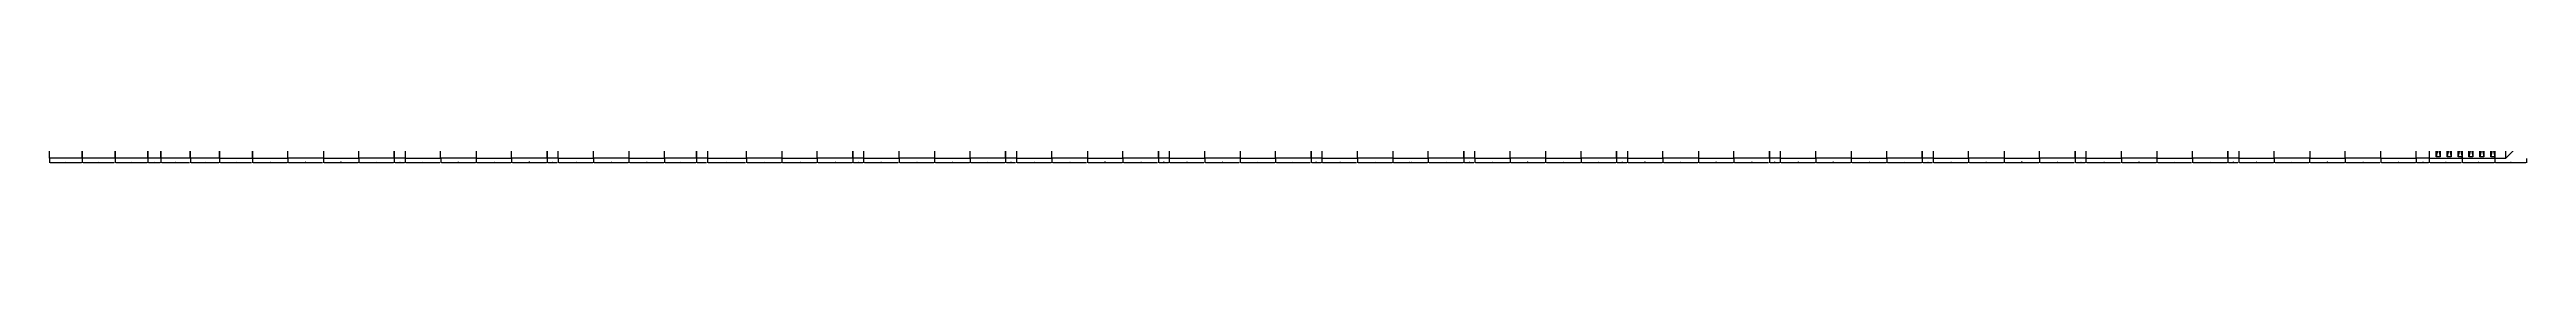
# Model space of a CAD drawing. Header units: inches. Extents: x -10781 to 50822, y -3854 to 38989.
# Drawn here: x -464 to 21263, y 38345 to 38388 of the extents above; entities that cross this region are included whole.
import ezdxf

# ---------------------------------------------------------------- set-up
doc = ezdxf.new("R2010")
doc.units = ezdxf.units.IN
doc.header["$LTSCALE"] = 0.025
doc.header["$MEASUREMENT"] = 0
doc.linetypes.add('HIDDEN', pattern=[6, 3, -3])
doc.layers.get('Defpoints').update_dxf_attribs({"linetype": 'CONTINUOUS'})
for name, color, linetype in [('0-35', 3, 'CONTINUOUS'), ('0-50', 10, 'CONTINUOUS'), ('hidden', 7, 'HIDDEN')]:
    doc.layers.add(name, color=color, linetype=linetype)
doc.styles.add('AR', font='ARCHQUIK.shx', dxfattribs={"width": 0.8})
doc.dimstyles.new('CADS_DIM_48', dxfattribs={"dimscale": 48, "dimtxt": 0.09375, "dimasz": 0.09375, "dimexe": 0.0625, "dimexo": 0.0625, "dimgap": 0.09375, "dimtad": 0, "dimtih": 1, "dimtoh": 1, "dimzin": 1, "dimdsep": 46, "dimlunit": 4, "dimtxsty": 'AR', "dimblk": 'CLOSED', "dimcen": 0.1875, "dimadec": 0, "dimazin": 0, "dimtfac": 1, "dimtofl": 0, "dimtmove": 0, "dimatfit": 1, "dimldrblk": 'DOTBLANK', "dimfxl": 1, "dimtzin": 0, "dimarcsym": 0})

# ---------------------------------------------------------------- blocks, each defined once
blk = doc.blocks.new('*D345')
at = {"layer": '0-35', "color": 0, "lineweight": -2, "transparency": 16777216}
for p, q in [((-464, 38383), (-464, 38345)), ((-458, 38350), (-183, 38350)), ((-177, 38383), (-177, 38345))]:
    blk.add_line(p, q, dxfattribs=at)
at = {"layer": '0-35', "color": 0, "transparency": 16777216}
for points in [[(-458, 38351), (-458, 38349), (-464, 38350)], [(-183, 38351), (-183, 38349), (-177, 38350)]]:
    blk.add_solid(points, dxfattribs=at)
at = {"layer": 'Defpoints', "color": 0, "transparency": 16777216}
for p in [(-464, 38388), (-177, 38388), (-177, 38350)]:
    blk.add_point(p, dxfattribs=at)
at = {"layer": '0-35', "color": 0, "transparency": 16777216, "insert": (-320, 38355), "char_height": 6.75, "attachment_point": 5, "style": 'AR'}
blk.add_mtext('N1', dxfattribs=at)
blk = doc.blocks.new('_DotBlank')
at = {"layer": '0-35', "color": 0, "lineweight": -2}
blk.add_line((-0.5, 0), (-1, 0), dxfattribs=at)
blk.add_circle((0, 0), 0.5, dxfattribs=at)
blk = doc.blocks.new('*D346')
at = {"layer": '0-35', "color": 0, "lineweight": -2, "transparency": 16777216}
for p, q in [((-177, 38383), (-177, 38345)), ((-170, 38350), (104, 38350)), ((111, 38383), (111, 38345))]:
    blk.add_line(p, q, dxfattribs=at)
at = {"layer": '0-35', "color": 0, "transparency": 16777216}
for points in [[(-170, 38351), (-170, 38349), (-177, 38350)], [(104, 38351), (104, 38349), (111, 38350)]]:
    blk.add_solid(points, dxfattribs=at)
at = {"layer": 'Defpoints', "color": 0, "transparency": 16777216}
for p in [(-177, 38388), (111, 38388), (111, 38350)]:
    blk.add_point(p, dxfattribs=at)
at = {"layer": '0-35', "color": 0, "transparency": 16777216, "insert": (-33, 38355), "char_height": 6.75, "attachment_point": 5, "style": 'AR'}
blk.add_mtext('N2', dxfattribs=at)
blk = doc.blocks.new('*D347')
at = {"layer": '0-35', "color": 0, "lineweight": -2, "transparency": 16777216}
for p, q in [((111, 38383), (111, 38345)), ((117, 38350), (391, 38350)), ((398, 38383), (398, 38345))]:
    blk.add_line(p, q, dxfattribs=at)
at = {"layer": '0-35', "color": 0, "transparency": 16777216}
for points in [[(117, 38351), (117, 38349), (111, 38350)], [(391, 38351), (391, 38349), (398, 38350)]]:
    blk.add_solid(points, dxfattribs=at)
at = {"layer": 'Defpoints', "color": 0, "transparency": 16777216}
for p in [(111, 38388), (398, 38388), (398, 38350)]:
    blk.add_point(p, dxfattribs=at)
at = {"layer": '0-35', "color": 0, "transparency": 16777216, "insert": (254, 38355), "char_height": 6.75, "attachment_point": 5, "style": 'AR'}
blk.add_mtext('N3', dxfattribs=at)
blk = doc.blocks.new('*D348')
at = {"layer": '0-35', "color": 0, "lineweight": -2, "transparency": 16777216}
for p, q in [((398, 38383), (398, 38345)), ((405, 38350), (506, 38350)), ((513, 38383), (513, 38345))]:
    blk.add_line(p, q, dxfattribs=at)
at = {"layer": '0-35', "color": 0, "transparency": 16777216}
for points in [[(405, 38351), (405, 38349), (398, 38350)], [(506, 38351), (506, 38349), (513, 38350)]]:
    blk.add_solid(points, dxfattribs=at)
at = {"layer": 'Defpoints', "color": 0, "transparency": 16777216}
for p in [(398, 38388), (513, 38388), (513, 38350)]:
    blk.add_point(p, dxfattribs=at)
at = {"layer": '0-35', "color": 0, "transparency": 16777216, "insert": (455, 38355), "char_height": 6.75, "attachment_point": 5, "style": 'AR'}
blk.add_mtext('N4', dxfattribs=at)
blk = doc.blocks.new('*D349')
at = {"layer": '0-35', "color": 0, "lineweight": -2, "transparency": 16777216}
for p, q in [((513, 38383), (513, 38345)), ((520, 38350), (764, 38350)), ((771, 38383), (771, 38345))]:
    blk.add_line(p, q, dxfattribs=at)
at = {"layer": '0-35', "color": 0, "transparency": 16777216}
for points in [[(520, 38351), (520, 38349), (513, 38350)], [(764, 38351), (764, 38349), (771, 38350)]]:
    blk.add_solid(points, dxfattribs=at)
at = {"layer": 'Defpoints', "color": 0, "transparency": 16777216}
for p in [(513, 38388), (771, 38388), (771, 38350)]:
    blk.add_point(p, dxfattribs=at)
at = {"layer": '0-35', "color": 0, "transparency": 16777216, "insert": (642, 38355), "char_height": 6.75, "attachment_point": 5, "style": 'AR'}
blk.add_mtext('N5', dxfattribs=at)
blk = doc.blocks.new('*D350')
at = {"layer": '0-35', "color": 0, "lineweight": -2, "transparency": 16777216}
for p, q in [((771, 38383), (771, 38345)), ((777, 38350), (1021, 38350)), ((1028, 38383), (1028, 38345))]:
    blk.add_line(p, q, dxfattribs=at)
at = {"layer": '0-35', "color": 0, "transparency": 16777216}
for points in [[(777, 38351), (777, 38349), (771, 38350)], [(1021, 38351), (1021, 38349), (1028, 38350)]]:
    blk.add_solid(points, dxfattribs=at)
at = {"layer": 'Defpoints', "color": 0, "transparency": 16777216}
for p in [(771, 38388), (1028, 38388), (1028, 38350)]:
    blk.add_point(p, dxfattribs=at)
at = {"layer": '0-35', "color": 0, "transparency": 16777216, "insert": (899, 38355), "char_height": 6.75, "attachment_point": 5, "style": 'AR'}
blk.add_mtext('N6', dxfattribs=at)
blk = doc.blocks.new('*D351')
at = {"layer": '0-35', "color": 0, "lineweight": -2, "transparency": 16777216}
for p, q in [((1028, 38383), (1028, 38345)), ((1035, 38350), (1308, 38350)), ((1315, 38383), (1315, 38345))]:
    blk.add_line(p, q, dxfattribs=at)
at = {"layer": '0-35', "color": 0, "transparency": 16777216}
for points in [[(1035, 38351), (1035, 38349), (1028, 38350)], [(1308, 38351), (1308, 38349), (1315, 38350)]]:
    blk.add_solid(points, dxfattribs=at)
at = {"layer": 'Defpoints', "color": 0, "transparency": 16777216}
for p in [(1028, 38388), (1315, 38388), (1315, 38350)]:
    blk.add_point(p, dxfattribs=at)
at = {"layer": '0-35', "color": 0, "transparency": 16777216, "insert": (1171, 38355), "char_height": 6.75, "attachment_point": 5, "style": 'AR'}
blk.add_mtext('N7', dxfattribs=at)
blk = doc.blocks.new('*D352')
at = {"layer": '0-35', "color": 0, "lineweight": -2, "transparency": 16777216}
for p, q in [((1315, 38383), (1315, 38345)), ((1322, 38350), (1620, 38350)), ((1626, 38383), (1626, 38345))]:
    blk.add_line(p, q, dxfattribs=at)
at = {"layer": '0-35', "color": 0, "transparency": 16777216}
for points in [[(1322, 38351), (1322, 38349), (1315, 38350)], [(1620, 38351), (1620, 38349), (1626, 38350)]]:
    blk.add_solid(points, dxfattribs=at)
at = {"layer": 'Defpoints', "color": 0, "transparency": 16777216}
for p in [(1315, 38388), (1626, 38388), (1626, 38350)]:
    blk.add_point(p, dxfattribs=at)
at = {"layer": '0-35', "color": 0, "transparency": 16777216, "insert": (1471, 38355), "char_height": 6.75, "attachment_point": 5, "style": 'AR'}
blk.add_mtext('N8', dxfattribs=at)
blk = doc.blocks.new('*D353')
at = {"layer": '0-35', "color": 0, "lineweight": -2, "transparency": 16777216}
for p, q in [((1626, 38383), (1626, 38345)), ((1633, 38350), (1931, 38350)), ((1938, 38383), (1938, 38345))]:
    blk.add_line(p, q, dxfattribs=at)
at = {"layer": '0-35', "color": 0, "transparency": 16777216}
for points in [[(1633, 38351), (1633, 38349), (1626, 38350)], [(1931, 38351), (1931, 38349), (1938, 38350)]]:
    blk.add_solid(points, dxfattribs=at)
at = {"layer": 'Defpoints', "color": 0, "transparency": 16777216}
for p in [(1626, 38388), (1938, 38388), (1938, 38350)]:
    blk.add_point(p, dxfattribs=at)
at = {"layer": '0-35', "color": 0, "transparency": 16777216, "insert": (1782, 38355), "char_height": 6.75, "attachment_point": 5, "style": 'AR'}
blk.add_mtext('N9', dxfattribs=at)
blk = doc.blocks.new('*D354')
at = {"layer": '0-35', "color": 0, "lineweight": -2, "transparency": 16777216}
for p, q in [((1938, 38383), (1938, 38345)), ((1944, 38350), (2242, 38350)), ((2249, 38383), (2249, 38345))]:
    blk.add_line(p, q, dxfattribs=at)
at = {"layer": '0-35', "color": 0, "transparency": 16777216}
for points in [[(1944, 38351), (1944, 38349), (1938, 38350)], [(2242, 38351), (2242, 38349), (2249, 38350)]]:
    blk.add_solid(points, dxfattribs=at)
at = {"layer": 'Defpoints', "color": 0, "transparency": 16777216}
for p in [(1938, 38388), (2249, 38388), (2249, 38350)]:
    blk.add_point(p, dxfattribs=at)
at = {"layer": '0-35', "color": 0, "transparency": 16777216, "insert": (2093, 38355), "char_height": 6.75, "attachment_point": 5, "style": 'AR'}
blk.add_mtext('N10', dxfattribs=at)
blk = doc.blocks.new('*D355')
at = {"layer": '0-35', "color": 0, "lineweight": -2, "transparency": 16777216}
for p, q in [((2249, 38383), (2249, 38345)), ((2256, 38350), (2553, 38350)), ((2560, 38383), (2560, 38345))]:
    blk.add_line(p, q, dxfattribs=at)
at = {"layer": '0-35', "color": 0, "transparency": 16777216}
for points in [[(2256, 38351), (2256, 38349), (2249, 38350)], [(2553, 38351), (2553, 38349), (2560, 38350)]]:
    blk.add_solid(points, dxfattribs=at)
at = {"layer": 'Defpoints', "color": 0, "transparency": 16777216}
for p in [(2249, 38388), (2560, 38388), (2560, 38350)]:
    blk.add_point(p, dxfattribs=at)
at = {"layer": '0-35', "color": 0, "transparency": 16777216, "insert": (2404, 38355), "char_height": 6.75, "attachment_point": 5, "style": 'AR'}
blk.add_mtext('N11', dxfattribs=at)
blk = doc.blocks.new('*D356')
at = {"layer": '0-35', "color": 0, "lineweight": -2, "transparency": 16777216}
for p, q in [((2560, 38383), (2560, 38345)), ((2567, 38350), (2649, 38350)), ((2655, 38383), (2655, 38345))]:
    blk.add_line(p, q, dxfattribs=at)
at = {"layer": '0-35', "color": 0, "transparency": 16777216}
for points in [[(2567, 38351), (2567, 38349), (2560, 38350)], [(2649, 38351), (2649, 38349), (2655, 38350)]]:
    blk.add_solid(points, dxfattribs=at)
at = {"layer": 'Defpoints', "color": 0, "transparency": 16777216}
for p in [(2560, 38388), (2655, 38388), (2655, 38350)]:
    blk.add_point(p, dxfattribs=at)
at = {"layer": '0-35', "color": 0, "transparency": 16777216, "insert": (2608, 38355), "char_height": 6.75, "attachment_point": 5, "style": 'AR'}
blk.add_mtext('N12', dxfattribs=at)
blk = doc.blocks.new('*D357')
at = {"layer": '0-35', "color": 0, "lineweight": -2, "transparency": 16777216}
for p, q in [((2655, 38383), (2655, 38345)), ((2662, 38350), (2960, 38350)), ((2967, 38383), (2967, 38345))]:
    blk.add_line(p, q, dxfattribs=at)
at = {"layer": '0-35', "color": 0, "transparency": 16777216}
for points in [[(2662, 38351), (2662, 38349), (2655, 38350)], [(2960, 38351), (2960, 38349), (2967, 38350)]]:
    blk.add_solid(points, dxfattribs=at)
at = {"layer": 'Defpoints', "color": 0, "transparency": 16777216}
for p in [(2655, 38388), (2967, 38388), (2967, 38350)]:
    blk.add_point(p, dxfattribs=at)
at = {"layer": '0-35', "color": 0, "transparency": 16777216, "insert": (2811, 38355), "char_height": 6.75, "attachment_point": 5, "style": 'AR'}
blk.add_mtext('N13', dxfattribs=at)
blk = doc.blocks.new('*D358')
at = {"layer": '0-35', "color": 0, "lineweight": -2, "transparency": 16777216}
for p, q in [((2967, 38383), (2967, 38345)), ((2973, 38350), (3271, 38350)), ((3278, 38383), (3278, 38345))]:
    blk.add_line(p, q, dxfattribs=at)
at = {"layer": '0-35', "color": 0, "transparency": 16777216}
for points in [[(2973, 38351), (2973, 38349), (2967, 38350)], [(3271, 38351), (3271, 38349), (3278, 38350)]]:
    blk.add_solid(points, dxfattribs=at)
at = {"layer": 'Defpoints', "color": 0, "transparency": 16777216}
for p in [(2967, 38388), (3278, 38388), (3278, 38350)]:
    blk.add_point(p, dxfattribs=at)
at = {"layer": '0-35', "color": 0, "transparency": 16777216, "insert": (3122, 38355), "char_height": 6.75, "attachment_point": 5, "style": 'AR'}
blk.add_mtext('N14', dxfattribs=at)
blk = doc.blocks.new('*D359')
at = {"layer": '0-35', "color": 0, "lineweight": -2, "transparency": 16777216}
for p, q in [((3278, 38383), (3278, 38345)), ((3285, 38350), (3582, 38350)), ((3589, 38383), (3589, 38345))]:
    blk.add_line(p, q, dxfattribs=at)
at = {"layer": '0-35', "color": 0, "transparency": 16777216}
for points in [[(3285, 38351), (3285, 38349), (3278, 38350)], [(3582, 38351), (3582, 38349), (3589, 38350)]]:
    blk.add_solid(points, dxfattribs=at)
at = {"layer": 'Defpoints', "color": 0, "transparency": 16777216}
for p in [(3278, 38388), (3589, 38388), (3589, 38350)]:
    blk.add_point(p, dxfattribs=at)
at = {"layer": '0-35', "color": 0, "transparency": 16777216, "insert": (3433, 38355), "char_height": 6.75, "attachment_point": 5, "style": 'AR'}
blk.add_mtext('N15', dxfattribs=at)
blk = doc.blocks.new('*D360')
at = {"layer": '0-35', "color": 0, "lineweight": -2, "transparency": 16777216}
for p, q in [((3589, 38383), (3589, 38345)), ((3596, 38350), (3894, 38350)), ((3900, 38383), (3900, 38345))]:
    blk.add_line(p, q, dxfattribs=at)
at = {"layer": '0-35', "color": 0, "transparency": 16777216}
for points in [[(3596, 38351), (3596, 38349), (3589, 38350)], [(3894, 38351), (3894, 38349), (3900, 38350)]]:
    blk.add_solid(points, dxfattribs=at)
at = {"layer": 'Defpoints', "color": 0, "transparency": 16777216}
for p in [(3589, 38388), (3900, 38388), (3900, 38350)]:
    blk.add_point(p, dxfattribs=at)
at = {"layer": '0-35', "color": 0, "transparency": 16777216, "insert": (3745, 38355), "char_height": 6.75, "attachment_point": 5, "style": 'AR'}
blk.add_mtext('N16', dxfattribs=at)
blk = doc.blocks.new('*D361')
at = {"layer": '0-35', "color": 0, "lineweight": -2, "transparency": 16777216}
for p, q in [((3900, 38383), (3900, 38345)), ((3907, 38350), (3989, 38350)), ((3996, 38383), (3996, 38345))]:
    blk.add_line(p, q, dxfattribs=at)
at = {"layer": '0-35', "color": 0, "transparency": 16777216}
for points in [[(3907, 38351), (3907, 38349), (3900, 38350)], [(3989, 38351), (3989, 38349), (3996, 38350)]]:
    blk.add_solid(points, dxfattribs=at)
at = {"layer": 'Defpoints', "color": 0, "transparency": 16777216}
for p in [(3900, 38388), (3996, 38388), (3996, 38350)]:
    blk.add_point(p, dxfattribs=at)
at = {"layer": '0-35', "color": 0, "transparency": 16777216, "insert": (3948, 38355), "char_height": 6.75, "attachment_point": 5, "style": 'AR'}
blk.add_mtext('N17', dxfattribs=at)
blk = doc.blocks.new('*D362')
at = {"layer": '0-35', "color": 0, "lineweight": -2, "transparency": 16777216}
for p, q in [((3996, 38383), (3996, 38345)), ((4002, 38350), (4300, 38350)), ((4307, 38383), (4307, 38345))]:
    blk.add_line(p, q, dxfattribs=at)
at = {"layer": '0-35', "color": 0, "transparency": 16777216}
for points in [[(4002, 38351), (4002, 38349), (3996, 38350)], [(4300, 38351), (4300, 38349), (4307, 38350)]]:
    blk.add_solid(points, dxfattribs=at)
at = {"layer": 'Defpoints', "color": 0, "transparency": 16777216}
for p in [(3996, 38388), (4307, 38388), (4307, 38350)]:
    blk.add_point(p, dxfattribs=at)
at = {"layer": '0-35', "color": 0, "transparency": 16777216, "insert": (4151, 38355), "char_height": 6.75, "attachment_point": 5, "style": 'AR'}
blk.add_mtext('N18', dxfattribs=at)
blk = doc.blocks.new('*D363')
at = {"layer": '0-35', "color": 0, "lineweight": -2, "transparency": 16777216}
for p, q in [((4307, 38383), (4307, 38345)), ((4314, 38350), (4611, 38350)), ((4618, 38383), (4618, 38345))]:
    blk.add_line(p, q, dxfattribs=at)
at = {"layer": '0-35', "color": 0, "transparency": 16777216}
for points in [[(4314, 38351), (4314, 38349), (4307, 38350)], [(4611, 38351), (4611, 38349), (4618, 38350)]]:
    blk.add_solid(points, dxfattribs=at)
at = {"layer": 'Defpoints', "color": 0, "transparency": 16777216}
for p in [(4307, 38388), (4618, 38388), (4618, 38350)]:
    blk.add_point(p, dxfattribs=at)
at = {"layer": '0-35', "color": 0, "transparency": 16777216, "insert": (4462, 38355), "char_height": 6.75, "attachment_point": 5, "style": 'AR'}
blk.add_mtext('N19', dxfattribs=at)
blk = doc.blocks.new('*D364')
at = {"layer": '0-35', "color": 0, "lineweight": -2, "transparency": 16777216}
for p, q in [((4618, 38383), (4618, 38345)), ((4625, 38350), (4923, 38350)), ((4929, 38383), (4929, 38345))]:
    blk.add_line(p, q, dxfattribs=at)
at = {"layer": '0-35', "color": 0, "transparency": 16777216}
for points in [[(4625, 38351), (4625, 38349), (4618, 38350)], [(4923, 38351), (4923, 38349), (4929, 38350)]]:
    blk.add_solid(points, dxfattribs=at)
at = {"layer": 'Defpoints', "color": 0, "transparency": 16777216}
for p in [(4618, 38388), (4929, 38388), (4929, 38350)]:
    blk.add_point(p, dxfattribs=at)
at = {"layer": '0-35', "color": 0, "transparency": 16777216, "insert": (4774, 38355), "char_height": 6.75, "attachment_point": 5, "style": 'AR'}
blk.add_mtext('N20', dxfattribs=at)
blk = doc.blocks.new('*D365')
at = {"layer": '0-35', "color": 0, "lineweight": -2, "transparency": 16777216}
for p, q in [((4929, 38383), (4929, 38345)), ((4936, 38350), (5204, 38350)), ((5211, 38383), (5211, 38345))]:
    blk.add_line(p, q, dxfattribs=at)
at = {"layer": '0-35', "color": 0, "transparency": 16777216}
for points in [[(4936, 38351), (4936, 38349), (4929, 38350)], [(5204, 38351), (5204, 38349), (5211, 38350)]]:
    blk.add_solid(points, dxfattribs=at)
at = {"layer": 'Defpoints', "color": 0, "transparency": 16777216}
for p in [(4929, 38388), (5211, 38388), (5211, 38350)]:
    blk.add_point(p, dxfattribs=at)
at = {"layer": '0-35', "color": 0, "transparency": 16777216, "insert": (5070, 38355), "char_height": 6.75, "attachment_point": 5, "style": 'AR'}
blk.add_mtext('N21', dxfattribs=at)
blk = doc.blocks.new('*D366')
at = {"layer": '0-35', "color": 0, "lineweight": -2, "transparency": 16777216}
for p, q in [((5211, 38383), (5211, 38345)), ((5217, 38350), (5299, 38350)), ((5306, 38383), (5306, 38345))]:
    blk.add_line(p, q, dxfattribs=at)
at = {"layer": '0-35', "color": 0, "transparency": 16777216}
for points in [[(5217, 38351), (5217, 38349), (5211, 38350)], [(5299, 38351), (5299, 38349), (5306, 38350)]]:
    blk.add_solid(points, dxfattribs=at)
at = {"layer": 'Defpoints', "color": 0, "transparency": 16777216}
for p in [(5211, 38388), (5306, 38388), (5306, 38350)]:
    blk.add_point(p, dxfattribs=at)
at = {"layer": '0-35', "color": 0, "transparency": 16777216, "insert": (5258, 38355), "char_height": 6.75, "attachment_point": 5, "style": 'AR'}
blk.add_mtext('N22', dxfattribs=at)
blk = doc.blocks.new('*D367')
at = {"layer": '0-35', "color": 0, "lineweight": -2, "transparency": 16777216}
for p, q in [((5306, 38383), (5306, 38345)), ((5313, 38350), (5641, 38350)), ((5648, 38384), (5648, 38345))]:
    blk.add_line(p, q, dxfattribs=at)
at = {"layer": '0-35', "color": 0, "transparency": 16777216}
for points in [[(5313, 38351), (5313, 38349), (5306, 38350)], [(5641, 38351), (5641, 38349), (5648, 38350)]]:
    blk.add_solid(points, dxfattribs=at)
at = {"layer": 'Defpoints', "color": 0, "transparency": 16777216}
for p in [(5306, 38388), (5648, 38388), (5648, 38350)]:
    blk.add_point(p, dxfattribs=at)
at = {"layer": '0-35', "color": 0, "transparency": 16777216, "insert": (5477, 38355), "char_height": 6.75, "attachment_point": 5, "style": 'AR'}
blk.add_mtext('N23', dxfattribs=at)
blk = doc.blocks.new('*D368')
at = {"layer": '0-35', "color": 0, "lineweight": -2, "transparency": 16777216}
for p, q in [((5648, 38384), (5648, 38345)), ((5655, 38350), (5952, 38350)), ((5959, 38384), (5959, 38345))]:
    blk.add_line(p, q, dxfattribs=at)
at = {"layer": '0-35', "color": 0, "transparency": 16777216}
for points in [[(5655, 38351), (5655, 38349), (5648, 38350)], [(5952, 38351), (5952, 38349), (5959, 38350)]]:
    blk.add_solid(points, dxfattribs=at)
at = {"layer": 'Defpoints', "color": 0, "transparency": 16777216}
for p in [(5648, 38388), (5959, 38388), (5959, 38350)]:
    blk.add_point(p, dxfattribs=at)
at = {"layer": '0-35', "color": 0, "transparency": 16777216, "insert": (5803, 38355), "char_height": 6.75, "attachment_point": 5, "style": 'AR'}
blk.add_mtext('N24', dxfattribs=at)
blk = doc.blocks.new('*D369')
at = {"layer": '0-35', "color": 0, "lineweight": -2, "transparency": 16777216}
for p, q in [((5959, 38384), (5959, 38345)), ((5966, 38350), (6264, 38350)), ((6270, 38384), (6270, 38345))]:
    blk.add_line(p, q, dxfattribs=at)
at = {"layer": '0-35', "color": 0, "transparency": 16777216}
for points in [[(5966, 38351), (5966, 38349), (5959, 38350)], [(6264, 38351), (6264, 38349), (6270, 38350)]]:
    blk.add_solid(points, dxfattribs=at)
at = {"layer": 'Defpoints', "color": 0, "transparency": 16777216}
for p in [(5959, 38388), (6270, 38388), (6270, 38350)]:
    blk.add_point(p, dxfattribs=at)
at = {"layer": '0-35', "color": 0, "transparency": 16777216, "insert": (6115, 38355), "char_height": 6.75, "attachment_point": 5, "style": 'AR'}
blk.add_mtext('N25', dxfattribs=at)
blk = doc.blocks.new('*D370')
at = {"layer": '0-35', "color": 0, "lineweight": -2, "transparency": 16777216}
for p, q in [((6270, 38384), (6270, 38345)), ((6277, 38350), (6575, 38350)), ((6582, 38384), (6582, 38345))]:
    blk.add_line(p, q, dxfattribs=at)
at = {"layer": '0-35', "color": 0, "transparency": 16777216}
for points in [[(6277, 38351), (6277, 38349), (6270, 38350)], [(6575, 38351), (6575, 38349), (6582, 38350)]]:
    blk.add_solid(points, dxfattribs=at)
at = {"layer": 'Defpoints', "color": 0, "transparency": 16777216}
for p in [(6270, 38388), (6582, 38388), (6582, 38350)]:
    blk.add_point(p, dxfattribs=at)
at = {"layer": '0-35', "color": 0, "transparency": 16777216, "insert": (6426, 38355), "char_height": 6.75, "width": 15.08, "attachment_point": 5, "style": 'AR'}
blk.add_mtext('N26', dxfattribs=at)
blk = doc.blocks.new('*D371')
at = {"layer": '0-35', "color": 0, "lineweight": -2, "transparency": 16777216}
for p, q in [((6582, 38384), (6582, 38345)), ((6588, 38350), (6670, 38350)), ((6677, 38384), (6677, 38345))]:
    blk.add_line(p, q, dxfattribs=at)
at = {"layer": '0-35', "color": 0, "transparency": 16777216}
for points in [[(6588, 38351), (6588, 38349), (6582, 38350)], [(6670, 38351), (6670, 38349), (6677, 38350)]]:
    blk.add_solid(points, dxfattribs=at)
at = {"layer": 'Defpoints', "color": 0, "transparency": 16777216}
for p in [(6582, 38388), (6677, 38388), (6677, 38350)]:
    blk.add_point(p, dxfattribs=at)
at = {"layer": '0-35', "color": 0, "transparency": 16777216, "insert": (6629, 38355), "char_height": 6.75, "attachment_point": 5, "style": 'AR'}
blk.add_mtext('N27', dxfattribs=at)
blk = doc.blocks.new('*D372')
at = {"layer": '0-35', "color": 0, "lineweight": -2, "transparency": 16777216}
for p, q in [((6677, 38384), (6677, 38345)), ((6684, 38350), (6981, 38350)), ((6988, 38384), (6988, 38345))]:
    blk.add_line(p, q, dxfattribs=at)
at = {"layer": '0-35', "color": 0, "transparency": 16777216}
for points in [[(6684, 38351), (6684, 38349), (6677, 38350)], [(6981, 38351), (6981, 38349), (6988, 38350)]]:
    blk.add_solid(points, dxfattribs=at)
at = {"layer": 'Defpoints', "color": 0, "transparency": 16777216}
for p in [(6677, 38388), (6988, 38388), (6988, 38350)]:
    blk.add_point(p, dxfattribs=at)
at = {"layer": '0-35', "color": 0, "transparency": 16777216, "insert": (6832, 38355), "char_height": 6.75, "attachment_point": 5, "style": 'AR'}
blk.add_mtext('N28', dxfattribs=at)
blk = doc.blocks.new('*D373')
at = {"layer": '0-35', "color": 0, "lineweight": -2, "transparency": 16777216}
for p, q in [((6988, 38384), (6988, 38345)), ((6995, 38350), (7293, 38350)), ((7299, 38384), (7299, 38345))]:
    blk.add_line(p, q, dxfattribs=at)
at = {"layer": '0-35', "color": 0, "transparency": 16777216}
for points in [[(6995, 38351), (6995, 38349), (6988, 38350)], [(7293, 38351), (7293, 38349), (7299, 38350)]]:
    blk.add_solid(points, dxfattribs=at)
at = {"layer": 'Defpoints', "color": 0, "transparency": 16777216}
for p in [(6988, 38388), (7299, 38388), (7299, 38350)]:
    blk.add_point(p, dxfattribs=at)
at = {"layer": '0-35', "color": 0, "transparency": 16777216, "insert": (7144, 38355), "char_height": 6.75, "attachment_point": 5, "style": 'AR'}
blk.add_mtext('N29', dxfattribs=at)
blk = doc.blocks.new('*D374')
at = {"layer": '0-35', "color": 0, "lineweight": -2, "transparency": 16777216}
for p, q in [((7299, 38384), (7299, 38345)), ((7306, 38350), (7604, 38350)), ((7611, 38384), (7611, 38345))]:
    blk.add_line(p, q, dxfattribs=at)
at = {"layer": '0-35', "color": 0, "transparency": 16777216}
for points in [[(7306, 38351), (7306, 38349), (7299, 38350)], [(7604, 38351), (7604, 38349), (7611, 38350)]]:
    blk.add_solid(points, dxfattribs=at)
at = {"layer": 'Defpoints', "color": 0, "transparency": 16777216}
for p in [(7299, 38388), (7611, 38388), (7611, 38350)]:
    blk.add_point(p, dxfattribs=at)
at = {"layer": '0-35', "color": 0, "transparency": 16777216, "insert": (7455, 38355), "char_height": 6.75, "attachment_point": 5, "style": 'AR'}
blk.add_mtext('N30', dxfattribs=at)
blk = doc.blocks.new('*D375')
at = {"layer": '0-35', "color": 0, "lineweight": -2, "transparency": 16777216}
for p, q in [((7611, 38384), (7611, 38345)), ((7617, 38350), (7915, 38350)), ((7922, 38384), (7922, 38345))]:
    blk.add_line(p, q, dxfattribs=at)
at = {"layer": '0-35', "color": 0, "transparency": 16777216}
for points in [[(7617, 38351), (7617, 38349), (7611, 38350)], [(7915, 38351), (7915, 38349), (7922, 38350)]]:
    blk.add_solid(points, dxfattribs=at)
at = {"layer": 'Defpoints', "color": 0, "transparency": 16777216}
for p in [(7611, 38388), (7922, 38388), (7922, 38350)]:
    blk.add_point(p, dxfattribs=at)
at = {"layer": '0-35', "color": 0, "transparency": 16777216, "insert": (7766, 38355), "char_height": 6.75, "attachment_point": 5, "style": 'AR'}
blk.add_mtext('N31', dxfattribs=at)
blk = doc.blocks.new('*D376')
at = {"layer": '0-35', "color": 0, "lineweight": -2, "transparency": 16777216}
for p, q in [((7922, 38384), (7922, 38345)), ((7929, 38350), (8010, 38350)), ((8017, 38384), (8017, 38345))]:
    blk.add_line(p, q, dxfattribs=at)
at = {"layer": '0-35', "color": 0, "transparency": 16777216}
for points in [[(7929, 38351), (7929, 38349), (7922, 38350)], [(8010, 38351), (8010, 38349), (8017, 38350)]]:
    blk.add_solid(points, dxfattribs=at)
at = {"layer": 'Defpoints', "color": 0, "transparency": 16777216}
for p in [(7922, 38388), (8017, 38388), (8017, 38350)]:
    blk.add_point(p, dxfattribs=at)
at = {"layer": '0-35', "color": 0, "transparency": 16777216, "insert": (7969, 38355), "char_height": 6.75, "attachment_point": 5, "style": 'AR'}
blk.add_mtext('N32', dxfattribs=at)
blk = doc.blocks.new('*D377')
at = {"layer": '0-35', "color": 0, "lineweight": -2, "transparency": 16777216}
for p, q in [((8017, 38384), (8017, 38345)), ((8024, 38350), (8322, 38350)), ((8328, 38384), (8328, 38345))]:
    blk.add_line(p, q, dxfattribs=at)
at = {"layer": '0-35', "color": 0, "transparency": 16777216}
for points in [[(8024, 38351), (8024, 38349), (8017, 38350)], [(8322, 38351), (8322, 38349), (8328, 38350)]]:
    blk.add_solid(points, dxfattribs=at)
at = {"layer": 'Defpoints', "color": 0, "transparency": 16777216}
for p in [(8017, 38388), (8328, 38388), (8328, 38350)]:
    blk.add_point(p, dxfattribs=at)
at = {"layer": '0-35', "color": 0, "transparency": 16777216, "insert": (8173, 38355), "char_height": 6.75, "attachment_point": 5, "style": 'AR'}
blk.add_mtext('N33', dxfattribs=at)
blk = doc.blocks.new('*D378')
at = {"layer": '0-35', "color": 0, "lineweight": -2, "transparency": 16777216}
for p, q in [((8328, 38384), (8328, 38345)), ((8335, 38350), (8633, 38350)), ((8640, 38384), (8640, 38345))]:
    blk.add_line(p, q, dxfattribs=at)
at = {"layer": '0-35', "color": 0, "transparency": 16777216}
for points in [[(8335, 38351), (8335, 38349), (8328, 38350)], [(8633, 38351), (8633, 38349), (8640, 38350)]]:
    blk.add_solid(points, dxfattribs=at)
at = {"layer": 'Defpoints', "color": 0, "transparency": 16777216}
for p in [(8328, 38388), (8640, 38388), (8640, 38350)]:
    blk.add_point(p, dxfattribs=at)
at = {"layer": '0-35', "color": 0, "transparency": 16777216, "insert": (8484, 38355), "char_height": 6.75, "attachment_point": 5, "style": 'AR'}
blk.add_mtext('N34', dxfattribs=at)
blk = doc.blocks.new('*D379')
at = {"layer": '0-35', "color": 0, "lineweight": -2, "transparency": 16777216}
for p, q in [((8640, 38384), (8640, 38345)), ((8646, 38350), (8944, 38350)), ((8951, 38384), (8951, 38345))]:
    blk.add_line(p, q, dxfattribs=at)
at = {"layer": '0-35', "color": 0, "transparency": 16777216}
for points in [[(8646, 38351), (8646, 38349), (8640, 38350)], [(8944, 38351), (8944, 38349), (8951, 38350)]]:
    blk.add_solid(points, dxfattribs=at)
at = {"layer": 'Defpoints', "color": 0, "transparency": 16777216}
for p in [(8640, 38388), (8951, 38388), (8951, 38350)]:
    blk.add_point(p, dxfattribs=at)
at = {"layer": '0-35', "color": 0, "transparency": 16777216, "insert": (8795, 38355), "char_height": 6.75, "attachment_point": 5, "style": 'AR'}
blk.add_mtext('N35', dxfattribs=at)
blk = doc.blocks.new('*D380')
at = {"layer": '0-35', "color": 0, "lineweight": -2, "transparency": 16777216}
for p, q in [((8951, 38384), (8951, 38345)), ((8958, 38350), (9255, 38350)), ((9262, 38384), (9262, 38345))]:
    blk.add_line(p, q, dxfattribs=at)
at = {"layer": '0-35', "color": 0, "transparency": 16777216}
for points in [[(8958, 38351), (8958, 38349), (8951, 38350)], [(9255, 38351), (9255, 38349), (9262, 38350)]]:
    blk.add_solid(points, dxfattribs=at)
at = {"layer": 'Defpoints', "color": 0, "transparency": 16777216}
for p in [(8951, 38388), (9262, 38388), (9262, 38350)]:
    blk.add_point(p, dxfattribs=at)
at = {"layer": '0-35', "color": 0, "transparency": 16777216, "insert": (9106, 38355), "char_height": 6.75, "attachment_point": 5, "style": 'AR'}
blk.add_mtext('N36', dxfattribs=at)
blk = doc.blocks.new('*D381')
at = {"layer": '0-35', "color": 0, "lineweight": -2, "transparency": 16777216}
for p, q in [((9262, 38384), (9262, 38345)), ((9269, 38350), (9351, 38350)), ((9357, 38384), (9357, 38345))]:
    blk.add_line(p, q, dxfattribs=at)
at = {"layer": '0-35', "color": 0, "transparency": 16777216}
for points in [[(9269, 38351), (9269, 38349), (9262, 38350)], [(9351, 38351), (9351, 38349), (9357, 38350)]]:
    blk.add_solid(points, dxfattribs=at)
at = {"layer": 'Defpoints', "color": 0, "transparency": 16777216}
for p in [(9262, 38388), (9357, 38388), (9357, 38350)]:
    blk.add_point(p, dxfattribs=at)
at = {"layer": '0-35', "color": 0, "transparency": 16777216, "insert": (9310, 38355), "char_height": 6.75, "attachment_point": 5, "style": 'AR'}
blk.add_mtext('N37', dxfattribs=at)
blk = doc.blocks.new('*D382')
at = {"layer": '0-35', "color": 0, "lineweight": -2, "transparency": 16777216}
for p, q in [((9357, 38384), (9357, 38345)), ((9364, 38350), (9662, 38350)), ((9669, 38384), (9669, 38345))]:
    blk.add_line(p, q, dxfattribs=at)
at = {"layer": '0-35', "color": 0, "transparency": 16777216}
for points in [[(9364, 38351), (9364, 38349), (9357, 38350)], [(9662, 38351), (9662, 38349), (9669, 38350)]]:
    blk.add_solid(points, dxfattribs=at)
at = {"layer": 'Defpoints', "color": 0, "transparency": 16777216}
for p in [(9357, 38388), (9669, 38388), (9669, 38350)]:
    blk.add_point(p, dxfattribs=at)
at = {"layer": '0-35', "color": 0, "transparency": 16777216, "insert": (9513, 38355), "char_height": 6.75, "attachment_point": 5, "style": 'AR'}
blk.add_mtext('N38', dxfattribs=at)
blk = doc.blocks.new('*D383')
at = {"layer": '0-35', "color": 0, "lineweight": -2, "transparency": 16777216}
for p, q in [((9669, 38384), (9669, 38345)), ((9675, 38350), (9972, 38350)), ((9979, 38384), (9979, 38345))]:
    blk.add_line(p, q, dxfattribs=at)
at = {"layer": '0-35', "color": 0, "transparency": 16777216}
for points in [[(9675, 38351), (9675, 38349), (9669, 38350)], [(9972, 38351), (9972, 38349), (9979, 38350)]]:
    blk.add_solid(points, dxfattribs=at)
at = {"layer": 'Defpoints', "color": 0, "transparency": 16777216}
for p in [(9669, 38388), (9979, 38388), (9979, 38350)]:
    blk.add_point(p, dxfattribs=at)
at = {"layer": '0-35', "color": 0, "transparency": 16777216, "insert": (9824, 38355), "char_height": 6.75, "attachment_point": 5, "style": 'AR'}
blk.add_mtext('N39', dxfattribs=at)
blk = doc.blocks.new('*D384')
at = {"layer": '0-35', "color": 0, "lineweight": -2, "transparency": 16777216}
for p, q in [((9979, 38384), (9979, 38345)), ((9986, 38350), (10283, 38350)), ((10290, 38384), (10290, 38345))]:
    blk.add_line(p, q, dxfattribs=at)
at = {"layer": '0-35', "color": 0, "transparency": 16777216}
for points in [[(9986, 38351), (9986, 38349), (9979, 38350)], [(10283, 38351), (10283, 38349), (10290, 38350)]]:
    blk.add_solid(points, dxfattribs=at)
at = {"layer": 'Defpoints', "color": 0, "transparency": 16777216}
for p in [(9979, 38388), (10290, 38388), (10290, 38350)]:
    blk.add_point(p, dxfattribs=at)
at = {"layer": '0-35', "color": 0, "transparency": 16777216, "insert": (10135, 38355), "char_height": 6.75, "attachment_point": 5, "style": 'AR'}
blk.add_mtext('N40', dxfattribs=at)
blk = doc.blocks.new('*D385')
at = {"layer": '0-35', "color": 0, "lineweight": -2, "transparency": 16777216}
for p, q in [((10290, 38384), (10290, 38345)), ((10297, 38350), (10594, 38350)), ((10601, 38384), (10601, 38345))]:
    blk.add_line(p, q, dxfattribs=at)
at = {"layer": '0-35', "color": 0, "transparency": 16777216}
for points in [[(10297, 38351), (10297, 38349), (10290, 38350)], [(10594, 38351), (10594, 38349), (10601, 38350)]]:
    blk.add_solid(points, dxfattribs=at)
at = {"layer": 'Defpoints', "color": 0, "transparency": 16777216}
for p in [(10290, 38388), (10601, 38388), (10601, 38350)]:
    blk.add_point(p, dxfattribs=at)
at = {"layer": '0-35', "color": 0, "transparency": 16777216, "insert": (10445, 38355), "char_height": 6.75, "attachment_point": 5, "style": 'AR'}
blk.add_mtext('N41', dxfattribs=at)
blk = doc.blocks.new('*D386')
at = {"layer": '0-35', "color": 0, "lineweight": -2, "transparency": 16777216}
for p, q in [((10601, 38384), (10601, 38345)), ((10608, 38350), (10690, 38350)), ((10696, 38384), (10696, 38345))]:
    blk.add_line(p, q, dxfattribs=at)
at = {"layer": '0-35', "color": 0, "transparency": 16777216}
for points in [[(10608, 38351), (10608, 38349), (10601, 38350)], [(10690, 38351), (10690, 38349), (10696, 38350)]]:
    blk.add_solid(points, dxfattribs=at)
at = {"layer": 'Defpoints', "color": 0, "transparency": 16777216}
for p in [(10601, 38388), (10696, 38388), (10696, 38350)]:
    blk.add_point(p, dxfattribs=at)
at = {"layer": '0-35', "color": 0, "transparency": 16777216, "insert": (10649, 38355), "char_height": 6.75, "attachment_point": 5, "style": 'AR'}
blk.add_mtext('N42', dxfattribs=at)
blk = doc.blocks.new('*D387')
at = {"layer": '0-35', "color": 0, "lineweight": -2, "transparency": 16777216}
for p, q in [((10696, 38384), (10696, 38345)), ((10703, 38350), (11001, 38350)), ((11008, 38384), (11008, 38345))]:
    blk.add_line(p, q, dxfattribs=at)
at = {"layer": '0-35', "color": 0, "transparency": 16777216}
for points in [[(10703, 38351), (10703, 38349), (10696, 38350)], [(11001, 38351), (11001, 38349), (11008, 38350)]]:
    blk.add_solid(points, dxfattribs=at)
at = {"layer": 'Defpoints', "color": 0, "transparency": 16777216}
for p in [(10696, 38388), (11008, 38388), (11008, 38350)]:
    blk.add_point(p, dxfattribs=at)
at = {"layer": '0-35', "color": 0, "transparency": 16777216, "insert": (10852, 38355), "char_height": 6.75, "width": 15.83, "attachment_point": 5, "style": 'AR'}
blk.add_mtext('N43', dxfattribs=at)
blk = doc.blocks.new('*D388')
at = {"layer": '0-35', "color": 0, "lineweight": -2, "transparency": 16777216}
for p, q in [((11008, 38384), (11008, 38345)), ((11014, 38350), (11312, 38350)), ((11319, 38384), (11319, 38345))]:
    blk.add_line(p, q, dxfattribs=at)
at = {"layer": '0-35', "color": 0, "transparency": 16777216}
for points in [[(11014, 38351), (11014, 38349), (11008, 38350)], [(11312, 38351), (11312, 38349), (11319, 38350)]]:
    blk.add_solid(points, dxfattribs=at)
at = {"layer": 'Defpoints', "color": 0, "transparency": 16777216}
for p in [(11008, 38388), (11319, 38388), (11319, 38350)]:
    blk.add_point(p, dxfattribs=at)
at = {"layer": '0-35', "color": 0, "transparency": 16777216, "insert": (11163, 38355), "char_height": 6.75, "attachment_point": 5, "style": 'AR'}
blk.add_mtext('N44', dxfattribs=at)
blk = doc.blocks.new('*D389')
at = {"layer": '0-35', "color": 0, "lineweight": -2, "transparency": 16777216}
for p, q in [((11319, 38384), (11319, 38345)), ((11326, 38350), (11623, 38350)), ((11630, 38384), (11630, 38345))]:
    blk.add_line(p, q, dxfattribs=at)
at = {"layer": '0-35', "color": 0, "transparency": 16777216}
for points in [[(11326, 38351), (11326, 38349), (11319, 38350)], [(11623, 38351), (11623, 38349), (11630, 38350)]]:
    blk.add_solid(points, dxfattribs=at)
at = {"layer": 'Defpoints', "color": 0, "transparency": 16777216}
for p in [(11319, 38388), (11630, 38388), (11630, 38350)]:
    blk.add_point(p, dxfattribs=at)
at = {"layer": '0-35', "color": 0, "transparency": 16777216, "insert": (11474, 38355), "char_height": 6.75, "width": 15.46, "attachment_point": 5, "style": 'AR'}
blk.add_mtext('N45', dxfattribs=at)
blk = doc.blocks.new('*D390')
at = {"layer": '0-35', "color": 0, "lineweight": -2, "transparency": 16777216}
for p, q in [((11630, 38384), (11630, 38345)), ((11637, 38350), (11935, 38350)), ((11941, 38384), (11941, 38345))]:
    blk.add_line(p, q, dxfattribs=at)
at = {"layer": '0-35', "color": 0, "transparency": 16777216}
for points in [[(11637, 38351), (11637, 38349), (11630, 38350)], [(11935, 38351), (11935, 38349), (11941, 38350)]]:
    blk.add_solid(points, dxfattribs=at)
at = {"layer": 'Defpoints', "color": 0, "transparency": 16777216}
for p in [(11630, 38388), (11941, 38388), (11941, 38350)]:
    blk.add_point(p, dxfattribs=at)
at = {"layer": '0-35', "color": 0, "transparency": 16777216, "insert": (11786, 38355), "char_height": 6.75, "width": 14.52, "attachment_point": 5, "style": 'AR'}
blk.add_mtext('N46', dxfattribs=at)
blk = doc.blocks.new('*D391')
at = {"layer": '0-35', "color": 0, "lineweight": -2, "transparency": 16777216}
for p, q in [((11941, 38384), (11941, 38345)), ((11948, 38350), (12030, 38350)), ((12037, 38384), (12037, 38345))]:
    blk.add_line(p, q, dxfattribs=at)
at = {"layer": '0-35', "color": 0, "transparency": 16777216}
for points in [[(11948, 38351), (11948, 38349), (11941, 38350)], [(12030, 38351), (12030, 38349), (12037, 38350)]]:
    blk.add_solid(points, dxfattribs=at)
at = {"layer": 'Defpoints', "color": 0, "transparency": 16777216}
for p in [(11941, 38388), (12037, 38388), (12037, 38350)]:
    blk.add_point(p, dxfattribs=at)
at = {"layer": '0-35', "color": 0, "transparency": 16777216, "insert": (11989, 38355), "char_height": 6.75, "attachment_point": 5, "style": 'AR'}
blk.add_mtext('N47', dxfattribs=at)
blk = doc.blocks.new('*D392')
at = {"layer": '0-35', "color": 0, "lineweight": -2, "transparency": 16777216}
for p, q in [((12037, 38384), (12037, 38345)), ((12043, 38350), (12341, 38350)), ((12348, 38384), (12348, 38345))]:
    blk.add_line(p, q, dxfattribs=at)
at = {"layer": '0-35', "color": 0, "transparency": 16777216}
for points in [[(12043, 38351), (12043, 38349), (12037, 38350)], [(12341, 38351), (12341, 38349), (12348, 38350)]]:
    blk.add_solid(points, dxfattribs=at)
at = {"layer": 'Defpoints', "color": 0, "transparency": 16777216}
for p in [(12037, 38388), (12348, 38388), (12348, 38350)]:
    blk.add_point(p, dxfattribs=at)
at = {"layer": '0-35', "color": 0, "transparency": 16777216, "insert": (12192, 38355), "char_height": 6.75, "attachment_point": 5, "style": 'AR'}
blk.add_mtext('N48', dxfattribs=at)
blk = doc.blocks.new('*D393')
at = {"layer": '0-35', "color": 0, "lineweight": -2, "transparency": 16777216}
for p, q in [((12348, 38384), (12348, 38345)), ((12355, 38350), (12652, 38350)), ((12659, 38384), (12659, 38345))]:
    blk.add_line(p, q, dxfattribs=at)
at = {"layer": '0-35', "color": 0, "transparency": 16777216}
for points in [[(12355, 38351), (12355, 38349), (12348, 38350)], [(12652, 38351), (12652, 38349), (12659, 38350)]]:
    blk.add_solid(points, dxfattribs=at)
at = {"layer": 'Defpoints', "color": 0, "transparency": 16777216}
for p in [(12348, 38388), (12659, 38388), (12659, 38350)]:
    blk.add_point(p, dxfattribs=at)
at = {"layer": '0-35', "color": 0, "transparency": 16777216, "insert": (12503, 38355), "char_height": 6.75, "attachment_point": 5, "style": 'AR'}
blk.add_mtext('N49', dxfattribs=at)
blk = doc.blocks.new('*D394')
at = {"layer": '0-35', "color": 0, "lineweight": -2, "transparency": 16777216}
for p, q in [((12659, 38384), (12659, 38345)), ((12666, 38350), (12964, 38350)), ((12970, 38384), (12970, 38345))]:
    blk.add_line(p, q, dxfattribs=at)
at = {"layer": '0-35', "color": 0, "transparency": 16777216}
for points in [[(12666, 38351), (12666, 38349), (12659, 38350)], [(12964, 38351), (12964, 38349), (12970, 38350)]]:
    blk.add_solid(points, dxfattribs=at)
at = {"layer": 'Defpoints', "color": 0, "transparency": 16777216}
for p in [(12659, 38388), (12970, 38388), (12970, 38350)]:
    blk.add_point(p, dxfattribs=at)
at = {"layer": '0-35', "color": 0, "transparency": 16777216, "insert": (12815, 38355), "char_height": 6.75, "attachment_point": 5, "style": 'AR'}
blk.add_mtext('N50', dxfattribs=at)
blk = doc.blocks.new('*D395')
at = {"layer": '0-35', "color": 0, "lineweight": -2, "transparency": 16777216}
for p, q in [((12970, 38384), (12970, 38345)), ((12977, 38350), (13275, 38350)), ((13282, 38384), (13282, 38345))]:
    blk.add_line(p, q, dxfattribs=at)
at = {"layer": '0-35', "color": 0, "transparency": 16777216}
for points in [[(12977, 38351), (12977, 38349), (12970, 38350)], [(13275, 38351), (13275, 38349), (13282, 38350)]]:
    blk.add_solid(points, dxfattribs=at)
at = {"layer": 'Defpoints', "color": 0, "transparency": 16777216}
for p in [(12970, 38388), (13282, 38388), (13282, 38350)]:
    blk.add_point(p, dxfattribs=at)
at = {"layer": '0-35', "color": 0, "transparency": 16777216, "insert": (13126, 38355), "char_height": 6.75, "attachment_point": 5, "style": 'AR'}
blk.add_mtext('N51', dxfattribs=at)
blk = doc.blocks.new('*D396')
at = {"layer": '0-35', "color": 0, "lineweight": -2, "transparency": 16777216}
for p, q in [((13282, 38384), (13282, 38345)), ((13288, 38350), (13370, 38350)), ((13377, 38384), (13377, 38345))]:
    blk.add_line(p, q, dxfattribs=at)
at = {"layer": '0-35', "color": 0, "transparency": 16777216}
for points in [[(13288, 38351), (13288, 38349), (13282, 38350)], [(13370, 38351), (13370, 38349), (13377, 38350)]]:
    blk.add_solid(points, dxfattribs=at)
at = {"layer": 'Defpoints', "color": 0, "transparency": 16777216}
for p in [(13282, 38388), (13377, 38388), (13377, 38350)]:
    blk.add_point(p, dxfattribs=at)
at = {"layer": '0-35', "color": 0, "transparency": 16777216, "insert": (13329, 38355), "char_height": 6.75, "attachment_point": 5, "style": 'AR'}
blk.add_mtext('N52', dxfattribs=at)
blk = doc.blocks.new('*D397')
at = {"layer": '0-35', "color": 0, "lineweight": -2, "transparency": 16777216}
for p, q in [((13377, 38384), (13377, 38345)), ((13384, 38350), (13681, 38350)), ((13688, 38384), (13688, 38345))]:
    blk.add_line(p, q, dxfattribs=at)
at = {"layer": '0-35', "color": 0, "transparency": 16777216}
for points in [[(13384, 38351), (13384, 38349), (13377, 38350)], [(13681, 38351), (13681, 38349), (13688, 38350)]]:
    blk.add_solid(points, dxfattribs=at)
at = {"layer": 'Defpoints', "color": 0, "transparency": 16777216}
for p in [(13377, 38388), (13688, 38388), (13688, 38350)]:
    blk.add_point(p, dxfattribs=at)
at = {"layer": '0-35', "color": 0, "transparency": 16777216, "insert": (13532, 38355), "char_height": 6.75, "attachment_point": 5, "style": 'AR'}
blk.add_mtext('N53', dxfattribs=at)
blk = doc.blocks.new('*D398')
at = {"layer": '0-35', "color": 0, "lineweight": -2, "transparency": 16777216}
for p, q in [((13688, 38384), (13688, 38345)), ((13695, 38350), (13993, 38350)), ((13999, 38384), (13999, 38345))]:
    blk.add_line(p, q, dxfattribs=at)
at = {"layer": '0-35', "color": 0, "transparency": 16777216}
for points in [[(13695, 38351), (13695, 38349), (13688, 38350)], [(13993, 38351), (13993, 38349), (13999, 38350)]]:
    blk.add_solid(points, dxfattribs=at)
at = {"layer": 'Defpoints', "color": 0, "transparency": 16777216}
for p in [(13688, 38388), (13999, 38388), (13999, 38350)]:
    blk.add_point(p, dxfattribs=at)
at = {"layer": '0-35', "color": 0, "transparency": 16777216, "insert": (13844, 38355), "char_height": 6.75, "attachment_point": 5, "style": 'AR'}
blk.add_mtext('N54', dxfattribs=at)
blk = doc.blocks.new('*D399')
at = {"layer": '0-35', "color": 0, "lineweight": -2, "transparency": 16777216}
for p, q in [((13999, 38384), (13999, 38345)), ((14006, 38350), (14304, 38350)), ((14311, 38384), (14311, 38345))]:
    blk.add_line(p, q, dxfattribs=at)
at = {"layer": '0-35', "color": 0, "transparency": 16777216}
for points in [[(14006, 38351), (14006, 38349), (13999, 38350)], [(14304, 38351), (14304, 38349), (14311, 38350)]]:
    blk.add_solid(points, dxfattribs=at)
at = {"layer": 'Defpoints', "color": 0, "transparency": 16777216}
for p in [(13999, 38388), (14311, 38388), (14311, 38350)]:
    blk.add_point(p, dxfattribs=at)
at = {"layer": '0-35', "color": 0, "transparency": 16777216, "insert": (14155, 38355), "char_height": 6.75, "attachment_point": 5, "style": 'AR'}
blk.add_mtext('N55', dxfattribs=at)
blk = doc.blocks.new('*D400')
at = {"layer": '0-35', "color": 0, "lineweight": -2, "transparency": 16777216}
for p, q in [((14311, 38384), (14311, 38345)), ((14317, 38350), (14615, 38350)), ((14622, 38384), (14622, 38345))]:
    blk.add_line(p, q, dxfattribs=at)
at = {"layer": '0-35', "color": 0, "transparency": 16777216}
for points in [[(14317, 38351), (14317, 38349), (14311, 38350)], [(14615, 38351), (14615, 38349), (14622, 38350)]]:
    blk.add_solid(points, dxfattribs=at)
at = {"layer": 'Defpoints', "color": 0, "transparency": 16777216}
for p in [(14311, 38388), (14622, 38388), (14622, 38350)]:
    blk.add_point(p, dxfattribs=at)
at = {"layer": '0-35', "color": 0, "transparency": 16777216, "insert": (14466, 38355), "char_height": 6.75, "attachment_point": 5, "style": 'AR'}
blk.add_mtext('N56', dxfattribs=at)
blk = doc.blocks.new('*D401')
at = {"layer": '0-35', "color": 0, "lineweight": -2, "transparency": 16777216}
for p, q in [((14622, 38384), (14622, 38345)), ((14629, 38350), (14710, 38350)), ((14717, 38384), (14717, 38345))]:
    blk.add_line(p, q, dxfattribs=at)
at = {"layer": '0-35', "color": 0, "transparency": 16777216}
for points in [[(14629, 38351), (14629, 38349), (14622, 38350)], [(14710, 38351), (14710, 38349), (14717, 38350)]]:
    blk.add_solid(points, dxfattribs=at)
at = {"layer": 'Defpoints', "color": 0, "transparency": 16777216}
for p in [(14622, 38388), (14717, 38388), (14717, 38350)]:
    blk.add_point(p, dxfattribs=at)
at = {"layer": '0-35', "color": 0, "transparency": 16777216, "insert": (14669, 38355), "char_height": 6.75, "attachment_point": 5, "style": 'AR'}
blk.add_mtext('N57', dxfattribs=at)
blk = doc.blocks.new('*D402')
at = {"layer": '0-35', "color": 0, "lineweight": -2, "transparency": 16777216}
for p, q in [((14717, 38384), (14717, 38345)), ((14724, 38350), (15022, 38350)), ((15028, 38384), (15028, 38345))]:
    blk.add_line(p, q, dxfattribs=at)
at = {"layer": '0-35', "color": 0, "transparency": 16777216}
for points in [[(14724, 38351), (14724, 38349), (14717, 38350)], [(15022, 38351), (15022, 38349), (15028, 38350)]]:
    blk.add_solid(points, dxfattribs=at)
at = {"layer": 'Defpoints', "color": 0, "transparency": 16777216}
for p in [(14717, 38388), (15028, 38388), (15028, 38350)]:
    blk.add_point(p, dxfattribs=at)
at = {"layer": '0-35', "color": 0, "transparency": 16777216, "insert": (14873, 38355), "char_height": 6.75, "attachment_point": 5, "style": 'AR'}
blk.add_mtext('N58', dxfattribs=at)
blk = doc.blocks.new('*D403')
at = {"layer": '0-35', "color": 0, "lineweight": -2, "transparency": 16777216}
for p, q in [((15028, 38384), (15028, 38345)), ((15035, 38350), (15333, 38350)), ((15340, 38384), (15340, 38345))]:
    blk.add_line(p, q, dxfattribs=at)
at = {"layer": '0-35', "color": 0, "transparency": 16777216}
for points in [[(15035, 38351), (15035, 38349), (15028, 38350)], [(15333, 38351), (15333, 38349), (15340, 38350)]]:
    blk.add_solid(points, dxfattribs=at)
at = {"layer": 'Defpoints', "color": 0, "transparency": 16777216}
for p in [(15028, 38388), (15340, 38388), (15340, 38350)]:
    blk.add_point(p, dxfattribs=at)
at = {"layer": '0-35', "color": 0, "transparency": 16777216, "insert": (15184, 38355), "char_height": 6.75, "attachment_point": 5, "style": 'AR'}
blk.add_mtext('N59', dxfattribs=at)
blk = doc.blocks.new('*D404')
at = {"layer": '0-35', "color": 0, "lineweight": -2, "transparency": 16777216}
for p, q in [((15340, 38384), (15340, 38345)), ((15347, 38350), (15645, 38350)), ((15652, 38384), (15652, 38345))]:
    blk.add_line(p, q, dxfattribs=at)
at = {"layer": '0-35', "color": 0, "transparency": 16777216}
for points in [[(15347, 38351), (15347, 38349), (15340, 38350)], [(15645, 38351), (15645, 38349), (15652, 38350)]]:
    blk.add_solid(points, dxfattribs=at)
at = {"layer": 'Defpoints', "color": 0, "transparency": 16777216}
for p in [(15340, 38388), (15652, 38388), (15652, 38350)]:
    blk.add_point(p, dxfattribs=at)
at = {"layer": '0-35', "color": 0, "transparency": 16777216, "insert": (15496, 38355), "char_height": 6.75, "attachment_point": 5, "style": 'AR'}
blk.add_mtext('N60', dxfattribs=at)
blk = doc.blocks.new('*D405')
at = {"layer": '0-35', "color": 0, "lineweight": -2, "transparency": 16777216}
for p, q in [((15652, 38384), (15652, 38345)), ((15658, 38350), (15956, 38350)), ((15963, 38384), (15963, 38345))]:
    blk.add_line(p, q, dxfattribs=at)
at = {"layer": '0-35', "color": 0, "transparency": 16777216}
for points in [[(15658, 38351), (15658, 38349), (15652, 38350)], [(15956, 38351), (15956, 38349), (15963, 38350)]]:
    blk.add_solid(points, dxfattribs=at)
at = {"layer": 'Defpoints', "color": 0, "transparency": 16777216}
for p in [(15652, 38388), (15963, 38388), (15963, 38350)]:
    blk.add_point(p, dxfattribs=at)
at = {"layer": '0-35', "color": 0, "transparency": 16777216, "insert": (15807, 38355), "char_height": 6.75, "attachment_point": 5, "style": 'AR'}
blk.add_mtext('N61', dxfattribs=at)
blk = doc.blocks.new('*D406')
at = {"layer": '0-35', "color": 0, "lineweight": -2, "transparency": 16777216}
for p, q in [((15963, 38384), (15963, 38345)), ((15970, 38350), (16051, 38350)), ((16058, 38384), (16058, 38345))]:
    blk.add_line(p, q, dxfattribs=at)
at = {"layer": '0-35', "color": 0, "transparency": 16777216}
for points in [[(15970, 38351), (15970, 38349), (15963, 38350)], [(16051, 38351), (16051, 38349), (16058, 38350)]]:
    blk.add_solid(points, dxfattribs=at)
at = {"layer": 'Defpoints', "color": 0, "transparency": 16777216}
for p in [(15963, 38388), (16058, 38388), (16058, 38350)]:
    blk.add_point(p, dxfattribs=at)
at = {"layer": '0-35', "color": 0, "transparency": 16777216, "insert": (16010, 38355), "char_height": 6.75, "attachment_point": 5, "style": 'AR'}
blk.add_mtext('N62', dxfattribs=at)
blk = doc.blocks.new('*D407')
at = {"layer": '0-35', "color": 0, "lineweight": -2, "transparency": 16777216}
for p, q in [((16058, 38384), (16058, 38345)), ((16065, 38350), (16363, 38350)), ((16369, 38384), (16369, 38345))]:
    blk.add_line(p, q, dxfattribs=at)
at = {"layer": '0-35', "color": 0, "transparency": 16777216}
for points in [[(16065, 38351), (16065, 38349), (16058, 38350)], [(16363, 38351), (16363, 38349), (16369, 38350)]]:
    blk.add_solid(points, dxfattribs=at)
at = {"layer": 'Defpoints', "color": 0, "transparency": 16777216}
for p in [(16058, 38388), (16369, 38388), (16369, 38350)]:
    blk.add_point(p, dxfattribs=at)
at = {"layer": '0-35', "color": 0, "transparency": 16777216, "insert": (16214, 38355), "char_height": 6.75, "attachment_point": 5, "style": 'AR'}
blk.add_mtext('N63', dxfattribs=at)
blk = doc.blocks.new('*D408')
at = {"layer": '0-35', "color": 0, "lineweight": -2, "transparency": 16777216}
for p, q in [((16369, 38384), (16369, 38345)), ((16376, 38350), (16674, 38350)), ((16681, 38384), (16681, 38345))]:
    blk.add_line(p, q, dxfattribs=at)
at = {"layer": '0-35', "color": 0, "transparency": 16777216}
for points in [[(16376, 38351), (16376, 38349), (16369, 38350)], [(16674, 38351), (16674, 38349), (16681, 38350)]]:
    blk.add_solid(points, dxfattribs=at)
at = {"layer": 'Defpoints', "color": 0, "transparency": 16777216}
for p in [(16369, 38388), (16681, 38388), (16681, 38350)]:
    blk.add_point(p, dxfattribs=at)
at = {"layer": '0-35', "color": 0, "transparency": 16777216, "insert": (16525, 38355), "char_height": 6.75, "attachment_point": 5, "style": 'AR'}
blk.add_mtext('N64', dxfattribs=at)
blk = doc.blocks.new('*D409')
at = {"layer": '0-35', "color": 0, "lineweight": -2, "transparency": 16777216}
for p, q in [((16681, 38384), (16681, 38345)), ((16687, 38350), (16985, 38350)), ((16992, 38384), (16992, 38345))]:
    blk.add_line(p, q, dxfattribs=at)
at = {"layer": '0-35', "color": 0, "transparency": 16777216}
for points in [[(16687, 38351), (16687, 38349), (16681, 38350)], [(16985, 38351), (16985, 38349), (16992, 38350)]]:
    blk.add_solid(points, dxfattribs=at)
at = {"layer": 'Defpoints', "color": 0, "transparency": 16777216}
for p in [(16681, 38388), (16992, 38388), (16992, 38350)]:
    blk.add_point(p, dxfattribs=at)
at = {"layer": '0-35', "color": 0, "transparency": 16777216, "insert": (16836, 38355), "char_height": 6.75, "attachment_point": 5, "style": 'AR'}
blk.add_mtext('N65', dxfattribs=at)
blk = doc.blocks.new('*D410')
at = {"layer": '0-35', "color": 0, "lineweight": -2, "transparency": 16777216}
for p, q in [((16992, 38384), (16992, 38345)), ((16999, 38350), (17296, 38350)), ((17303, 38384), (17303, 38345))]:
    blk.add_line(p, q, dxfattribs=at)
at = {"layer": '0-35', "color": 0, "transparency": 16777216}
for points in [[(16999, 38351), (16999, 38349), (16992, 38350)], [(17296, 38351), (17296, 38349), (17303, 38350)]]:
    blk.add_solid(points, dxfattribs=at)
at = {"layer": 'Defpoints', "color": 0, "transparency": 16777216}
for p in [(16992, 38388), (17303, 38388), (17303, 38350)]:
    blk.add_point(p, dxfattribs=at)
at = {"layer": '0-35', "color": 0, "transparency": 16777216, "insert": (17147, 38355), "char_height": 6.75, "attachment_point": 5, "style": 'AR'}
blk.add_mtext('N66', dxfattribs=at)
blk = doc.blocks.new('*D411')
at = {"layer": '0-35', "color": 0, "lineweight": -2, "transparency": 16777216}
for p, q in [((17303, 38384), (17303, 38345)), ((17310, 38350), (17392, 38350)), ((17398, 38384), (17398, 38345))]:
    blk.add_line(p, q, dxfattribs=at)
at = {"layer": '0-35', "color": 0, "transparency": 16777216}
for points in [[(17310, 38351), (17310, 38349), (17303, 38350)], [(17392, 38351), (17392, 38349), (17398, 38350)]]:
    blk.add_solid(points, dxfattribs=at)
at = {"layer": 'Defpoints', "color": 0, "transparency": 16777216}
for p in [(17303, 38388), (17398, 38388), (17398, 38350)]:
    blk.add_point(p, dxfattribs=at)
at = {"layer": '0-35', "color": 0, "transparency": 16777216, "insert": (17351, 38355), "char_height": 6.75, "attachment_point": 5, "style": 'AR'}
blk.add_mtext('N67', dxfattribs=at)
blk = doc.blocks.new('*D412')
at = {"layer": '0-35', "color": 0, "lineweight": -2, "transparency": 16777216}
for p, q in [((17398, 38384), (17398, 38345)), ((17405, 38350), (17703, 38350)), ((17710, 38384), (17710, 38345))]:
    blk.add_line(p, q, dxfattribs=at)
at = {"layer": '0-35', "color": 0, "transparency": 16777216}
for points in [[(17405, 38351), (17405, 38349), (17398, 38350)], [(17703, 38351), (17703, 38349), (17710, 38350)]]:
    blk.add_solid(points, dxfattribs=at)
at = {"layer": 'Defpoints', "color": 0, "transparency": 16777216}
for p in [(17398, 38388), (17710, 38388), (17710, 38350)]:
    blk.add_point(p, dxfattribs=at)
at = {"layer": '0-35', "color": 0, "transparency": 16777216, "insert": (17554, 38355), "char_height": 6.75, "attachment_point": 5, "style": 'AR'}
blk.add_mtext('N68', dxfattribs=at)
blk = doc.blocks.new('*D413')
at = {"layer": '0-35', "color": 0, "lineweight": -2, "transparency": 16777216}
for p, q in [((17710, 38384), (17710, 38345)), ((17716, 38350), (18014, 38350)), ((18021, 38384), (18021, 38345))]:
    blk.add_line(p, q, dxfattribs=at)
at = {"layer": '0-35', "color": 0, "transparency": 16777216}
for points in [[(17716, 38351), (17716, 38349), (17710, 38350)], [(18014, 38351), (18014, 38349), (18021, 38350)]]:
    blk.add_solid(points, dxfattribs=at)
at = {"layer": 'Defpoints', "color": 0, "transparency": 16777216}
for p in [(17710, 38388), (18021, 38388), (18021, 38350)]:
    blk.add_point(p, dxfattribs=at)
at = {"layer": '0-35', "color": 0, "transparency": 16777216, "insert": (17865, 38355), "char_height": 6.75, "attachment_point": 5, "style": 'AR'}
blk.add_mtext('N69', dxfattribs=at)
blk = doc.blocks.new('*D414')
at = {"layer": '0-35', "color": 0, "lineweight": -2, "transparency": 16777216}
for p, q in [((18021, 38384), (18021, 38345)), ((18028, 38350), (18325, 38350)), ((18332, 38384), (18332, 38345))]:
    blk.add_line(p, q, dxfattribs=at)
at = {"layer": '0-35', "color": 0, "transparency": 16777216}
for points in [[(18028, 38351), (18028, 38349), (18021, 38350)], [(18325, 38351), (18325, 38349), (18332, 38350)]]:
    blk.add_solid(points, dxfattribs=at)
at = {"layer": 'Defpoints', "color": 0, "transparency": 16777216}
for p in [(18021, 38388), (18332, 38388), (18332, 38350)]:
    blk.add_point(p, dxfattribs=at)
at = {"layer": '0-35', "color": 0, "transparency": 16777216, "insert": (18176, 38355), "char_height": 6.75, "attachment_point": 5, "style": 'AR'}
blk.add_mtext('N70', dxfattribs=at)
blk = doc.blocks.new('*D415')
at = {"layer": '0-35', "color": 0, "lineweight": -2, "transparency": 16777216}
for p, q in [((18332, 38384), (18332, 38345)), ((18339, 38350), (18637, 38350)), ((18643, 38384), (18643, 38345))]:
    blk.add_line(p, q, dxfattribs=at)
at = {"layer": '0-35', "color": 0, "transparency": 16777216}
for points in [[(18339, 38351), (18339, 38349), (18332, 38350)], [(18637, 38351), (18637, 38349), (18643, 38350)]]:
    blk.add_solid(points, dxfattribs=at)
at = {"layer": 'Defpoints', "color": 0, "transparency": 16777216}
for p in [(18332, 38388), (18643, 38388), (18643, 38350)]:
    blk.add_point(p, dxfattribs=at)
at = {"layer": '0-35', "color": 0, "transparency": 16777216, "insert": (18488, 38355), "char_height": 6.75, "attachment_point": 5, "style": 'AR'}
blk.add_mtext('N71', dxfattribs=at)
blk = doc.blocks.new('*D416')
at = {"layer": '0-35', "color": 0, "lineweight": -2, "transparency": 16777216}
for p, q in [((18643, 38384), (18643, 38345)), ((18650, 38350), (18732, 38350)), ((18739, 38384), (18739, 38345))]:
    blk.add_line(p, q, dxfattribs=at)
at = {"layer": '0-35', "color": 0, "transparency": 16777216}
for points in [[(18650, 38351), (18650, 38349), (18643, 38350)], [(18732, 38351), (18732, 38349), (18739, 38350)]]:
    blk.add_solid(points, dxfattribs=at)
at = {"layer": 'Defpoints', "color": 0, "transparency": 16777216}
for p in [(18643, 38388), (18739, 38388), (18739, 38350)]:
    blk.add_point(p, dxfattribs=at)
at = {"layer": '0-35', "color": 0, "transparency": 16777216, "insert": (18691, 38355), "char_height": 6.75, "attachment_point": 5, "style": 'AR'}
blk.add_mtext('N72', dxfattribs=at)
blk = doc.blocks.new('*D417')
at = {"layer": '0-35', "color": 0, "lineweight": -2, "transparency": 16777216}
for p, q in [((18739, 38384), (18739, 38345)), ((18745, 38350), (19043, 38350)), ((19050, 38384), (19050, 38345))]:
    blk.add_line(p, q, dxfattribs=at)
at = {"layer": '0-35', "color": 0, "transparency": 16777216}
for points in [[(18745, 38351), (18745, 38349), (18739, 38350)], [(19043, 38351), (19043, 38349), (19050, 38350)]]:
    blk.add_solid(points, dxfattribs=at)
at = {"layer": 'Defpoints', "color": 0, "transparency": 16777216}
for p in [(18739, 38388), (19050, 38388), (19050, 38350)]:
    blk.add_point(p, dxfattribs=at)
at = {"layer": '0-35', "color": 0, "transparency": 16777216, "insert": (18894, 38355), "char_height": 6.75, "attachment_point": 5, "style": 'AR'}
blk.add_mtext('N73', dxfattribs=at)
blk = doc.blocks.new('*D418')
at = {"layer": '0-35', "color": 0, "lineweight": -2, "transparency": 16777216}
for p, q in [((19050, 38384), (19050, 38345)), ((19057, 38350), (19354, 38350)), ((19361, 38384), (19361, 38345))]:
    blk.add_line(p, q, dxfattribs=at)
at = {"layer": '0-35', "color": 0, "transparency": 16777216}
for points in [[(19057, 38351), (19057, 38349), (19050, 38350)], [(19354, 38351), (19354, 38349), (19361, 38350)]]:
    blk.add_solid(points, dxfattribs=at)
at = {"layer": 'Defpoints', "color": 0, "transparency": 16777216}
for p in [(19050, 38388), (19361, 38388), (19361, 38350)]:
    blk.add_point(p, dxfattribs=at)
at = {"layer": '0-35', "color": 0, "transparency": 16777216, "insert": (19205, 38355), "char_height": 6.75, "width": 13.78, "attachment_point": 5, "style": 'AR'}
blk.add_mtext('N74', dxfattribs=at)
blk = doc.blocks.new('*D419')
at = {"layer": '0-35', "color": 0, "lineweight": -2, "transparency": 16777216}
for p, q in [((19361, 38384), (19361, 38345)), ((19368, 38350), (19666, 38350)), ((19672, 38384), (19672, 38345))]:
    blk.add_line(p, q, dxfattribs=at)
at = {"layer": '0-35', "color": 0, "transparency": 16777216}
for points in [[(19368, 38351), (19368, 38349), (19361, 38350)], [(19666, 38351), (19666, 38349), (19672, 38350)]]:
    blk.add_solid(points, dxfattribs=at)
at = {"layer": 'Defpoints', "color": 0, "transparency": 16777216}
for p in [(19361, 38388), (19672, 38388), (19672, 38350)]:
    blk.add_point(p, dxfattribs=at)
at = {"layer": '0-35', "color": 0, "transparency": 16777216, "insert": (19517, 38355), "char_height": 6.75, "attachment_point": 5, "style": 'AR'}
blk.add_mtext('N75', dxfattribs=at)
blk = doc.blocks.new('*D420')
at = {"layer": '0-35', "color": 0, "lineweight": -2, "transparency": 16777216}
for p, q in [((19672, 38384), (19672, 38345)), ((19679, 38350), (19977, 38350)), ((19984, 38384), (19984, 38345))]:
    blk.add_line(p, q, dxfattribs=at)
at = {"layer": '0-35', "color": 0, "transparency": 16777216}
for points in [[(19679, 38351), (19679, 38349), (19672, 38350)], [(19977, 38351), (19977, 38349), (19984, 38350)]]:
    blk.add_solid(points, dxfattribs=at)
at = {"layer": 'Defpoints', "color": 0, "transparency": 16777216}
for p in [(19672, 38388), (19984, 38388), (19984, 38350)]:
    blk.add_point(p, dxfattribs=at)
at = {"layer": '0-35', "color": 0, "transparency": 16777216, "insert": (19828, 38355), "char_height": 6.75, "attachment_point": 5, "style": 'AR'}
blk.add_mtext('N76', dxfattribs=at)
blk = doc.blocks.new('*D421')
at = {"layer": '0-35', "color": 0, "lineweight": -2, "transparency": 16777216}
for p, q in [((19984, 38384), (19984, 38345)), ((19990, 38350), (20288, 38350)), ((20295, 38384), (20295, 38345))]:
    blk.add_line(p, q, dxfattribs=at)
at = {"layer": '0-35', "color": 0, "transparency": 16777216}
for points in [[(19990, 38351), (19990, 38349), (19984, 38350)], [(20288, 38351), (20288, 38349), (20295, 38350)]]:
    blk.add_solid(points, dxfattribs=at)
at = {"layer": 'Defpoints', "color": 0, "transparency": 16777216}
for p in [(19984, 38388), (20295, 38388), (20295, 38350)]:
    blk.add_point(p, dxfattribs=at)
at = {"layer": '0-35', "color": 0, "transparency": 16777216, "insert": (20139, 38355), "char_height": 6.75, "attachment_point": 5, "style": 'AR'}
blk.add_mtext('N77', dxfattribs=at)
blk = doc.blocks.new('*D422')
at = {"layer": '0-35', "color": 0, "lineweight": -2, "transparency": 16777216}
for p, q in [((20295, 38384), (20295, 38345)), ((20302, 38350), (20403, 38350)), ((20410, 38384), (20410, 38345))]:
    blk.add_line(p, q, dxfattribs=at)
at = {"layer": '0-35', "color": 0, "transparency": 16777216}
for points in [[(20302, 38351), (20302, 38349), (20295, 38350)], [(20403, 38351), (20403, 38349), (20410, 38350)]]:
    blk.add_solid(points, dxfattribs=at)
at = {"layer": 'Defpoints', "color": 0, "transparency": 16777216}
for p in [(20295, 38388), (20410, 38388), (20410, 38350)]:
    blk.add_point(p, dxfattribs=at)
at = {"layer": '0-35', "color": 0, "transparency": 16777216, "insert": (20353, 38355), "char_height": 6.75, "attachment_point": 5, "style": 'AR'}
blk.add_mtext('N78', dxfattribs=at)
blk = doc.blocks.new('*D423')
at = {"layer": '0-35', "color": 0, "lineweight": -2, "transparency": 16777216}
for p, q in [((20410, 38384), (20410, 38345)), ((20417, 38350), (20691, 38350)), ((20698, 38384), (20698, 38345))]:
    blk.add_line(p, q, dxfattribs=at)
at = {"layer": '0-35', "color": 0, "transparency": 16777216}
for points in [[(20417, 38351), (20417, 38349), (20410, 38350)], [(20691, 38351), (20691, 38349), (20698, 38350)]]:
    blk.add_solid(points, dxfattribs=at)
at = {"layer": 'Defpoints', "color": 0, "transparency": 16777216}
for p in [(20410, 38388), (20698, 38388), (20698, 38350)]:
    blk.add_point(p, dxfattribs=at)
at = {"layer": '0-35', "color": 0, "transparency": 16777216, "insert": (20554, 38355), "char_height": 6.75, "attachment_point": 5, "style": 'AR'}
blk.add_mtext('N79', dxfattribs=at)
blk = doc.blocks.new('*D424')
at = {"layer": '0-35', "color": 0, "lineweight": -2, "transparency": 16777216}
for p, q in [((20698, 38384), (20698, 38345)), ((20705, 38350), (20978, 38350)), ((20985, 38384), (20985, 38345))]:
    blk.add_line(p, q, dxfattribs=at)
at = {"layer": '0-35', "color": 0, "transparency": 16777216}
for points in [[(20705, 38351), (20705, 38349), (20698, 38350)], [(20978, 38351), (20978, 38349), (20985, 38350)]]:
    blk.add_solid(points, dxfattribs=at)
at = {"layer": 'Defpoints', "color": 0, "transparency": 16777216}
for p in [(20698, 38388), (20985, 38388), (20985, 38350)]:
    blk.add_point(p, dxfattribs=at)
at = {"layer": '0-35', "color": 0, "transparency": 16777216, "insert": (20841, 38355), "char_height": 6.75, "attachment_point": 5, "style": 'AR'}
blk.add_mtext('N80', dxfattribs=at)
blk = doc.blocks.new('*D425')
at = {"layer": '0-35', "color": 0, "lineweight": -2, "transparency": 16777216}
for p, q in [((20985, 38384), (20985, 38345)), ((20992, 38350), (21256, 38350)), ((21263, 38384), (21263, 38345))]:
    blk.add_line(p, q, dxfattribs=at)
at = {"layer": '0-35', "color": 0, "transparency": 16777216}
for points in [[(20992, 38351), (20992, 38349), (20985, 38350)], [(21256, 38351), (21256, 38349), (21263, 38350)]]:
    blk.add_solid(points, dxfattribs=at)
at = {"layer": 'Defpoints', "color": 0, "transparency": 16777216}
for p in [(20985, 38388), (21263, 38388), (21263, 38350)]:
    blk.add_point(p, dxfattribs=at)
at = {"layer": '0-35', "color": 0, "transparency": 16777216, "insert": (21124, 38355), "char_height": 6.75, "attachment_point": 5, "style": 'AR'}
blk.add_mtext('N81', dxfattribs=at)

msp = doc.modelspace()

# ---------------------------------------------------------------- linework, layer by layer
at = {"layer": '0-35'}
for p, q in [((770.60264, 38387.8553), (770.499, 38964.8553)), ((1027.85265, 38387.8553), (1027.75457, 38933.85529)), ((1027.85265, 38387.8553), (770.60264, 38387.8553))]:
    msp.add_line(p, q, dxfattribs=at)
for points in [[(-464.27236, 38387.8553), (-464.27236, 38988.8553), (-176.64736, 38988.8553), (-176.64736, 38387.8553)], [(-176.64736, 38387.8553), (-176.64736, 38988.8553), (110.60264, 38988.8553), (110.60264, 38387.8553)], [(110.60264, 38387.8553), (110.60264, 38988.8553), (397.97764, 38988.8553), (397.97764, 38387.8553)], [(770.60264, 38387.8553), (512.97764, 38387.8553), (512.97764, 38988.8553), (770.60264, 38988.8553)], [(1042.47765, 38933.8553), (1027.85265, 38933.8553), (1027.85265, 38387.8553), (1315.10265, 38387.8553), (1315.10265, 38941.8553), (1042.47765, 38941.8553)], [(1611.72765, 38941.8553), (1315.10265, 38941.8553), (1315.10265, 38387.8553), (1626.35265, 38387.8553), (1626.35265, 38933.8553), (1611.72765, 38933.8553)], [(1640.97765, 38941.8553), (1937.60265, 38941.8553), (1937.60265, 38387.8553), (1626.35265, 38387.8553), (1626.35265, 38933.8553), (1640.97765, 38933.8553)], [(2234.22765, 38941.8553), (1937.60265, 38941.8553), (1937.60265, 38387.8553), (2248.85265, 38387.8553), (2248.85265, 38933.8553), (2234.22765, 38933.8553)], [(2263.47765, 38941.8553), (2560.10265, 38941.8553), (2560.10265, 38387.8553), (2248.85265, 38387.8553), (2248.85265, 38933.8553), (2263.47765, 38933.8553)], [(2560.10265, 38941.8553), (2655.35265, 38941.8553), (2655.35265, 38387.8553), (2560.10265, 38387.8553)], [(2951.97765, 38941.9253), (2655.35265, 38941.9253), (2655.35265, 38387.9253), (2966.60265, 38387.9253), (2966.60265, 38933.9253), (2951.97765, 38933.9253)], [(2981.22765, 38941.9253), (3277.85265, 38941.9253), (3277.85265, 38387.9253), (2966.60265, 38387.9253), (2966.60265, 38933.9253), (2981.22765, 38933.9253)], [(3574.47765, 38941.9253), (3277.85265, 38941.9253), (3277.85265, 38387.9253), (3589.10265, 38387.9253), (3589.10265, 38933.9253), (3574.47765, 38933.9253)], [(3603.72765, 38950.9253), (3900.35265, 38950.9253), (3900.35265, 38387.9253), (3589.10265, 38387.9253), (3589.10265, 38933.9253), (3603.72765, 38933.9253)], [(3900.35265, 38950.9253), (3995.60265, 38950.9253), (3995.60265, 38387.9253), (3900.35265, 38387.9253)], [(4292.22765, 38950.9953), (3995.60265, 38950.9953), (3995.60265, 38387.9953), (4306.85265, 38387.9953), (4306.85265, 38933.9953), (4292.22765, 38933.9953)], [(4321.47765, 38941.9953), (4618.10265, 38941.9953), (4618.10265, 38387.9953), (4306.85265, 38387.9953), (4306.85265, 38933.9953), (4321.47765, 38933.9953)], [(4914.72765, 38941.9953), (4618.10265, 38941.9953), (4618.10265, 38387.9953), (4929.35265, 38387.9953), (4929.35265, 38933.9953), (4914.72765, 38933.9953)], [(4943.97765, 38941.9953), (5210.60265, 38941.9953), (5210.60265, 38387.9953), (4929.35265, 38387.9953), (4929.35265, 38933.9953), (4943.97765, 38933.9953)], [(5210.60265, 38941.9953), (5306.22765, 38941.9953), (5306.22765, 38387.9953), (5210.60265, 38387.9953)], [(5633.22765, 38942.36915), (5306.22765, 38942.36915), (5306.22765, 38388.36915), (5647.85265, 38388.36915), (5647.85265, 38934.36915), (5633.22765, 38934.36915)], [(5662.47765, 38942.36915), (5959.10265, 38942.36915), (5959.10265, 38388.36915), (5647.85265, 38388.36915), (5647.85265, 38934.36915), (5662.47765, 38934.36915)], [(6255.72765, 38942.36915), (5959.10265, 38942.36915), (5959.10265, 38388.36915), (6270.35265, 38388.36915), (6270.35265, 38934.36915), (6255.72765, 38934.36915)], [(6284.97765, 38951.36915), (6581.60265, 38951.36915), (6581.60265, 38388.36915), (6270.35265, 38388.36915), (6270.35265, 38934.36915), (6284.97765, 38934.36915)], [(6581.60265, 38951.36915), (6676.85265, 38951.36915), (6676.85265, 38388.36915), (6581.60265, 38388.36915)], [(6973.47765, 38951.36915), (6676.85265, 38951.36915), (6676.85265, 38388.36915), (6988.10265, 38388.36915), (6988.10265, 38934.36915), (6973.47765, 38934.36915)], [(7002.72765, 38942.36915), (7299.35265, 38942.36915), (7299.35265, 38388.36915), (6988.10265, 38388.36915), (6988.10265, 38934.36915), (7002.72765, 38934.36915)], [(7595.97765, 38942.36915), (7299.35265, 38942.36915), (7299.35265, 38388.36915), (7610.60265, 38388.36915), (7610.60265, 38934.36915), (7595.97765, 38934.36915)], [(7625.22765, 38942.36915), (7921.85265, 38942.36915), (7921.85265, 38388.36915), (7610.60265, 38388.36915), (7610.60265, 38934.36915), (7625.22765, 38934.36915)], [(7921.85265, 38942.36915), (8017.10265, 38942.36915), (8017.10265, 38388.36915), (7921.85265, 38388.36915)], [(8313.72765, 38942.36915), (8017.10265, 38942.36915), (8017.10265, 38388.36915), (8328.35265, 38388.36915), (8328.35265, 38934.36915), (8313.72765, 38934.36915)], [(8342.97765, 38942.36915), (8639.60265, 38942.36915), (8639.60265, 38388.36915), (8328.35265, 38388.36915), (8328.35265, 38934.36915), (8342.97765, 38934.36915)], [(8936.22765, 38942.36915), (8639.60265, 38942.36915), (8639.60265, 38388.36915), (8950.85265, 38388.36915), (8950.85265, 38934.36915), (8936.22765, 38934.36915)], [(8965.47765, 38951.36915), (9262.10265, 38951.36915), (9262.10265, 38388.36915), (8950.85265, 38388.36915), (8950.85265, 38934.36915), (8965.47765, 38934.36915)], [(9262.10265, 38951.29915), (9357.35265, 38951.29915), (9357.35265, 38388.29915), (9262.10265, 38388.29915)], [(9653.97765, 38951.43915), (9357.35265, 38951.43915), (9357.35265, 38388.43915), (9668.60265, 38388.43915), (9668.60265, 38934.43915), (9653.97765, 38934.43915)], [(9683.22765, 38942.36915), (9979.22765, 38942.36915), (9979.22765, 38388.36915), (9668.60265, 38388.36915), (9668.60265, 38934.36915), (9683.22765, 38934.36915)], [(10275.22765, 38942.36915), (9979.22765, 38942.36915), (9979.22765, 38388.36915), (10289.85265, 38388.36915), (10289.85265, 38934.36915), (10275.22765, 38934.36915)], [(10304.47765, 38942.36915), (10601.10265, 38942.36915), (10601.10265, 38388.36915), (10289.85265, 38388.36915), (10289.85265, 38934.36915), (10304.47765, 38934.36915)], [(10601.10265, 38942.36915), (10696.35265, 38942.36915), (10696.35265, 38388.36915), (10601.10265, 38388.36915)], [(10992.97765, 38942.36915), (10696.35265, 38942.36915), (10696.35265, 38388.36915), (11007.60265, 38388.36915), (11007.60265, 38934.36915), (10992.97765, 38934.36915)], [(11022.22765, 38942.36915), (11318.85265, 38942.36915), (11318.85265, 38388.36915), (11007.60265, 38388.36915), (11007.60265, 38934.36915), (11022.22765, 38934.36915)], [(11615.47765, 38942.36915), (11318.85265, 38942.36915), (11318.85265, 38388.36915), (11630.10265, 38388.36915), (11630.10265, 38934.36915), (11615.47765, 38934.36915)], [(11644.72765, 38951.36915), (11941.35265, 38951.36915), (11941.35265, 38388.36915), (11630.10265, 38388.36915), (11630.10265, 38934.36915), (11644.72765, 38934.36915)], [(11941.35265, 38951.29915), (12036.60265, 38951.29915), (12036.60265, 38388.29915), (11941.35265, 38388.29915)], [(12333.22765, 38951.43915), (12036.60265, 38951.43915), (12036.60265, 38388.43915), (12347.85265, 38388.43915), (12347.85265, 38934.43915), (12333.22765, 38934.43915)], [(12362.47765, 38942.43915), (12659.10265, 38942.43915), (12659.10265, 38388.43915), (12347.85265, 38388.43915), (12347.85265, 38934.43915), (12362.47765, 38934.43915)], [(12955.72765, 38942.43915), (12659.10265, 38942.43915), (12659.10265, 38388.43915), (12970.35265, 38388.43915), (12970.35265, 38934.43915), (12955.72765, 38934.43915)], [(12984.97765, 38942.43915), (13281.60265, 38942.43915), (13281.60265, 38388.43915), (12970.35265, 38388.43915), (12970.35265, 38934.43915), (12984.97765, 38934.43915)], [(13281.60265, 38942.43915), (13376.85265, 38942.43915), (13376.85265, 38388.43915), (13281.60265, 38388.43915)], [(13673.47765, 38942.43915), (13376.85265, 38942.43915), (13376.85265, 38388.43915), (13688.10265, 38388.43915), (13688.10265, 38934.43915), (13673.47765, 38934.43915)], [(13702.72765, 38942.43915), (13999.35265, 38942.43915), (13999.35265, 38388.43915), (13688.10265, 38388.43915), (13688.10265, 38934.43915), (13702.72765, 38934.43915)], [(14295.97765, 38942.43915), (13999.35265, 38942.43915), (13999.35265, 38388.43915), (14310.60265, 38388.43915), (14310.60265, 38934.43915), (14295.97765, 38934.43915)], [(14325.22765, 38951.43915), (14621.85265, 38951.43915), (14621.85265, 38388.43915), (14310.60265, 38388.43915), (14310.60265, 38934.43915), (14325.22765, 38934.43915)], [(14621.85265, 38951.36915), (14717.10265, 38951.36915), (14717.10265, 38388.36915), (14621.85265, 38388.36915)], [(15013.72765, 38951.36915), (14717.10265, 38951.36915), (14717.10265, 38388.36915), (15028.35265, 38388.36915), (15028.35265, 38934.36915), (15013.72765, 38934.36915)], [(15042.97765, 38942.29915), (15339.97765, 38942.29915), (15339.97765, 38388.29915), (15028.35265, 38388.29915), (15028.35265, 38934.29915), (15042.97765, 38934.29915)], [(15636.97765, 38942.29915), (15339.97765, 38942.29915), (15339.97765, 38388.29915), (15651.60265, 38388.29915), (15651.60265, 38934.29915), (15636.97765, 38934.29915)], [(15666.22765, 38942.29915), (15962.85265, 38942.29915), (15962.85265, 38388.29915), (15651.60265, 38388.29915), (15651.60265, 38934.29915), (15666.22765, 38934.29915)], [(15962.85265, 38942.29915), (16058.10265, 38942.29915), (16058.10265, 38388.29915), (15962.85265, 38388.29915)], [(16354.72765, 38942.29915), (16058.10265, 38942.29915), (16058.10265, 38388.29915), (16369.35265, 38388.29915), (16369.35265, 38934.29915), (16354.72765, 38934.29915)], [(16383.97765, 38942.29915), (16680.60265, 38942.29915), (16680.60265, 38388.29915), (16369.35265, 38388.29915), (16369.35265, 38934.29915), (16383.97765, 38934.29915)], [(16977.22765, 38942.29915), (16680.60265, 38942.29915), (16680.60265, 38388.29915), (16991.85265, 38388.29915), (16991.85265, 38934.29915), (16977.22765, 38934.29915)], [(17006.47765, 38951.29915), (17303.10265, 38951.29915), (17303.10265, 38388.29915), (16991.85265, 38388.29915), (16991.85265, 38934.29915), (17006.47765, 38934.29915)], [(17303.10265, 38951.22915), (17398.35265, 38951.22915), (17398.35265, 38388.22915), (17303.10265, 38388.22915)], [(17694.97765, 38951.22915), (17398.35265, 38951.22915), (17398.35265, 38388.22915), (17709.60265, 38388.22915), (17709.60265, 38934.22915), (17694.97765, 38934.22915)], [(17724.22765, 38942.22915), (18020.85265, 38942.22915), (18020.85265, 38388.22915), (17709.60265, 38388.22915), (17709.60265, 38934.22915), (17724.22765, 38934.22915)], [(18317.47765, 38942.22915), (18020.85265, 38942.22915), (18020.85265, 38388.22915), (18332.10265, 38388.22915), (18332.10265, 38934.22915), (18317.47765, 38934.22915)], [(18346.72765, 38942.22915), (18643.35265, 38942.22915), (18643.35265, 38388.22915), (18332.10265, 38388.22915), (18332.10265, 38934.22915), (18346.72765, 38934.22915)], [(18643.35265, 38942.22915), (18738.60265, 38942.22915), (18738.60265, 38388.22915), (18643.35265, 38388.22915)], [(19035.22765, 38942.22915), (18738.60265, 38942.22915), (18738.60265, 38388.22915), (19049.85265, 38388.22915), (19049.85265, 38934.22915), (19035.22765, 38934.22915)], [(19064.47765, 38942.22915), (19361.10265, 38942.22915), (19361.10265, 38388.22915), (19049.85265, 38388.22915), (19049.85265, 38934.22915), (19064.47765, 38934.22915)], [(19657.72765, 38942.22915), (19361.10265, 38942.22915), (19361.10265, 38388.22915), (19672.35265, 38388.22915), (19672.35265, 38934.22915), (19657.72765, 38934.22915)], [(19686.97765, 38917.22915), (19983.60265, 38917.22915), (19983.60265, 38388.22915), (19672.35265, 38388.22915), (19672.35265, 38886.22915), (19686.97765, 38886.22915)], [(20295.22765, 38917.22915), (19983.60265, 38917.22915), (19983.60265, 38388.22915), (20295.22765, 38388.22915)], [(20697.85265, 38388.22915), (20697.85265, 38917.22915), (20410.22765, 38917.22915), (20410.22765, 38388.22915)], [(20985.10265, 38388.22915), (20985.10265, 38917.22915), (20697.85265, 38917.22915), (20697.85265, 38388.22915)], [(21080.72765, 38567.22915), (21262.72765, 38567.22915), (21262.72765, 38917.22915), (20985.10265, 38917.22915), (20985.10265, 38388.22915), (21080.72765, 38388.22915)], [(397.97764, 38387.8553), (397.97764, 38668.8553), (512.97764, 38668.8553), (512.97764, 38387.8553)], [(20295.22765, 38388.22915), (20295.22765, 38597.22915), (20410.22765, 38597.22915), (20410.22765, 38388.22915)], [(20470.22765, 38399.22915), (20470.22765, 38567.22915), (20506.22765, 38567.22915), (20506.22765, 38399.22915)], [(20566.22765, 38399.22915), (20566.22765, 38567.22915), (20602.22765, 38567.22915), (20602.22765, 38399.22915)], [(20662.22765, 38399.22915), (20662.22765, 38567.22915), (20697.85265, 38567.22915), (20697.85265, 38399.22915)], [(20757.47765, 38399.22915), (20757.47765, 38567.22915), (20793.47765, 38567.22915), (20793.47765, 38399.22915)], [(20853.47765, 38399.22915), (20853.47765, 38567.22915), (20889.47765, 38567.22915), (20889.47765, 38399.22915)], [(20949.47765, 38399.22915), (20949.47765, 38567.22915), (20985.10265, 38567.22915), (20985.10265, 38399.22915)]]:
    msp.add_lwpolyline(points, close=True, dxfattribs=at)
at = {"layer": '0-50'}
msp.add_line((21262.72765, 38567.22915), (21080.72765, 38388.22915), dxfattribs=at)
at = {"layer": 'hidden'}
for points in [[(20506.22765, 38567.22915), (20470.22765, 38399.22915)], [(20470.22765, 38567.22915), (20506.22765, 38399.22915)], [(20602.22765, 38567.22915), (20566.22765, 38399.22915)], [(20566.22765, 38567.22915), (20602.22765, 38399.22915)], [(20697.85265, 38567.22915), (20662.22765, 38399.22915)], [(20662.22765, 38567.22915), (20697.85265, 38399.22915)], [(20793.47765, 38567.22915), (20757.47765, 38399.22915)], [(20757.47765, 38567.22915), (20793.47765, 38399.22915)], [(20889.47765, 38567.22915), (20853.47765, 38399.22915)], [(20853.47765, 38567.22915), (20889.47765, 38399.22915)], [(20985.10265, 38567.22915), (20949.47765, 38399.22915)], [(20949.47765, 38567.22915), (20985.10265, 38399.22915)]]:
    msp.add_lwpolyline(points, dxfattribs=at)

# ---------------------------------------------------------------- dimensions: what is measured, and where the dimension line sits
at = {"layer": '0-35'}
for base, p1, p2, text, override, picture, middle in [((-176.64736, 38349.68031), (-464.27236, 38387.8553), (-176.64736, 38387.8553), 'N1', {"dimscale": 72, "dimgap": 0.03125, "dimtad": 1, "dimtih": 0, "dimtoh": 0, "dimdec": 4, "dimtdec": 4}, '*D345', (-320.45986, 38355.30531)), ((110.60264, 38349.68031), (-176.64736, 38387.8553), (110.60264, 38387.8553), 'N2', {"dimscale": 72, "dimgap": 0.03125, "dimtad": 1, "dimtih": 0, "dimtoh": 0, "dimdec": 4, "dimtdec": 4, "dimtmove": 1}, '*D346', (-33.02236, 38355.30531)), ((397.97764, 38349.68031), (110.60264, 38387.8553), (397.97764, 38387.8553), 'N3', {"dimscale": 72, "dimgap": 0.03125, "dimtad": 1, "dimtih": 0, "dimtoh": 0, "dimdec": 4, "dimtdec": 4, "dimtmove": 1}, '*D347', (254.29014, 38355.30531)), ((512.97764, 38349.68031), (397.97764, 38387.8553), (512.97764, 38387.8553), 'N4', {"dimscale": 72, "dimgap": 0.03125, "dimtad": 1, "dimtih": 0, "dimtoh": 0, "dimdec": 4, "dimtdec": 4, "dimtmove": 1}, '*D348', (455.47764, 38355.30531)), ((770.60264, 38349.68031), (512.97764, 38387.8553), (770.60264, 38387.8553), 'N5', {"dimscale": 72, "dimgap": 0.03125, "dimtad": 1, "dimtih": 0, "dimtoh": 0, "dimdec": 4, "dimtdec": 4, "dimtmove": 1}, '*D349', (641.79014, 38355.30531)), ((1027.85264, 38349.68031), (770.60264, 38387.8553), (1027.85264, 38387.90151), 'N6', {"dimscale": 72, "dimgap": 0.03125, "dimtad": 1, "dimtih": 0, "dimtoh": 0, "dimdec": 4, "dimtdec": 4, "dimtmove": 1}, '*D350', (899.22764, 38355.30531)), ((1315.10265, 38349.68031), (1027.85264, 38387.90151), (1315.10265, 38387.8553), 'N7', {"dimscale": 72, "dimgap": 0.03125, "dimtad": 1, "dimtih": 0, "dimtoh": 0, "dimdec": 4, "dimtdec": 4, "dimtmove": 1}, '*D351', (1171.47764, 38355.30531)), ((1626.35265, 38349.68031), (1315.10265, 38387.8553), (1626.35265, 38387.8553), 'N8', {"dimscale": 72, "dimgap": 0.03125, "dimtad": 1, "dimtih": 0, "dimtoh": 0, "dimdec": 4, "dimtdec": 4, "dimtmove": 1}, '*D352', (1470.72765, 38355.30531)), ((1937.60265, 38349.68031), (1626.35265, 38387.8553), (1937.60265, 38387.8553), 'N9', {"dimscale": 72, "dimgap": 0.03125, "dimtad": 1, "dimtih": 0, "dimtoh": 0, "dimdec": 4, "dimtdec": 4, "dimtmove": 1}, '*D353', (1781.97765, 38355.30531)), ((2248.85265, 38349.68031), (1937.60265, 38387.8553), (2248.85265, 38387.8553), 'N10', {"dimscale": 72, "dimgap": 0.03125, "dimtad": 1, "dimtih": 0, "dimtoh": 0, "dimdec": 4, "dimtdec": 4, "dimtmove": 1}, '*D354', (2093.22765, 38355.30531)), ((2560.10265, 38349.68031), (2248.85265, 38387.8553), (2560.10265, 38387.8553), 'N11', {"dimscale": 72, "dimgap": 0.03125, "dimtad": 1, "dimtih": 0, "dimtoh": 0, "dimdec": 4, "dimtdec": 4, "dimtmove": 1}, '*D355', (2404.47765, 38355.30531)), ((2655.35265, 38349.68031), (2560.10265, 38387.8553), (2655.35265, 38387.8553), 'N12', {"dimscale": 72, "dimgap": 0.03125, "dimtad": 1, "dimtih": 0, "dimtoh": 0, "dimdec": 4, "dimtdec": 4, "dimtmove": 1}, '*D356', (2607.72765, 38355.30531)), ((2966.60265, 38349.68031), (2655.35265, 38387.8553), (2966.60265, 38387.9253), 'N13', {"dimscale": 72, "dimgap": 0.03125, "dimtad": 1, "dimtih": 0, "dimtoh": 0, "dimdec": 4, "dimtdec": 4, "dimtmove": 1}, '*D357', (2810.97765, 38355.30531)), ((3277.85265, 38349.68031), (2966.60265, 38387.9253), (3277.85265, 38387.9253), 'N14', {"dimscale": 72, "dimgap": 0.03125, "dimtad": 1, "dimtih": 0, "dimtoh": 0, "dimdec": 4, "dimtdec": 4, "dimtmove": 1}, '*D358', (3122.22765, 38355.30531)), ((3589.10265, 38349.68031), (3277.85265, 38387.9253), (3589.10265, 38387.9253), 'N15', {"dimscale": 72, "dimgap": 0.03125, "dimtad": 1, "dimtih": 0, "dimtoh": 0, "dimdec": 4, "dimtdec": 4, "dimtmove": 1}, '*D359', (3433.47765, 38355.30531)), ((3900.35265, 38349.68031), (3589.10265, 38387.9253), (3900.35265, 38387.9253), 'N16', {"dimscale": 72, "dimgap": 0.03125, "dimtad": 1, "dimtih": 0, "dimtoh": 0, "dimdec": 4, "dimtdec": 4, "dimtmove": 1}, '*D360', (3744.72765, 38355.30531)), ((3995.60265, 38349.68031), (3900.35265, 38387.9253), (3995.60265, 38387.9253), 'N17', {"dimscale": 72, "dimgap": 0.03125, "dimtad": 1, "dimtih": 0, "dimtoh": 0, "dimdec": 4, "dimtdec": 4, "dimtmove": 1}, '*D361', (3947.97765, 38355.30531)), ((4306.85265, 38349.68031), (3995.60265, 38387.9253), (4306.85265, 38387.9253), 'N18', {"dimscale": 72, "dimgap": 0.03125, "dimtad": 1, "dimtih": 0, "dimtoh": 0, "dimdec": 4, "dimtdec": 4, "dimtmove": 1}, '*D362', (4151.22765, 38355.30531)), ((4618.10265, 38349.68031), (4306.85265, 38387.9253), (4618.10265, 38387.9253), 'N19', {"dimscale": 72, "dimgap": 0.03125, "dimtad": 1, "dimtih": 0, "dimtoh": 0, "dimdec": 4, "dimtdec": 4, "dimtmove": 1}, '*D363', (4462.47765, 38355.30531)), ((4929.35265, 38349.68031), (4618.10265, 38387.9253), (4929.35265, 38387.9953), 'N20', {"dimscale": 72, "dimgap": 0.03125, "dimtad": 1, "dimtih": 0, "dimtoh": 0, "dimdec": 4, "dimtdec": 4, "dimtmove": 1}, '*D364', (4773.72765, 38355.30531)), ((5210.60265, 38349.68031), (4929.35265, 38387.9953), (5210.60265, 38387.9953), 'N21', {"dimscale": 72, "dimgap": 0.03125, "dimtad": 1, "dimtih": 0, "dimtoh": 0, "dimdec": 4, "dimtdec": 4, "dimtmove": 1}, '*D365', (5069.97765, 38355.30531)), ((5306.22765, 38349.68031), (5210.60265, 38387.9953), (5306.22765, 38387.9953), 'N22', {"dimscale": 72, "dimgap": 0.03125, "dimtad": 1, "dimtih": 0, "dimtoh": 0, "dimdec": 4, "dimtdec": 4, "dimtmove": 1}, '*D366', (5258.41515, 38355.30531)), ((5647.85265, 38349.68031), (5306.22765, 38387.9953), (5647.85265, 38388.36915), 'N23', {"dimscale": 72, "dimgap": 0.03125, "dimtad": 1, "dimtih": 0, "dimtoh": 0, "dimdec": 4, "dimtdec": 4, "dimtmove": 1}, '*D367', (5477.04015, 38355.30531)), ((5959.10265, 38349.68031), (5647.85265, 38388.36915), (5959.10265, 38388.36915), 'N24', {"dimscale": 72, "dimgap": 0.03125, "dimtad": 1, "dimtih": 0, "dimtoh": 0, "dimdec": 4, "dimtdec": 4, "dimtmove": 1}, '*D368', (5803.47765, 38355.30531)), ((6270.35265, 38349.68031), (5959.10265, 38388.36915), (6270.35265, 38388.36915), 'N25', {"dimscale": 72, "dimgap": 0.03125, "dimtad": 1, "dimtih": 0, "dimtoh": 0, "dimdec": 4, "dimtdec": 4, "dimtmove": 1}, '*D369', (6114.72765, 38355.30531)), ((6581.60265, 38349.68031), (6270.35265, 38388.36915), (6581.60265, 38388.36915), 'N26', {"dimscale": 72, "dimgap": 0.03125, "dimtad": 1, "dimtih": 0, "dimtoh": 0, "dimdec": 4, "dimtdec": 4, "dimtmove": 1}, '*D370', (6425.97765, 38355.30531)), ((6676.85265, 38349.68031), (6581.60265, 38388.36915), (6676.85265, 38388.36915), 'N27', {"dimscale": 72, "dimgap": 0.03125, "dimtad": 1, "dimtih": 0, "dimtoh": 0, "dimdec": 4, "dimtdec": 4, "dimtmove": 1}, '*D371', (6629.22765, 38355.30531)), ((6988.10265, 38349.68031), (6676.85265, 38388.36915), (6988.10265, 38388.36915), 'N28', {"dimscale": 72, "dimgap": 0.03125, "dimtad": 1, "dimtih": 0, "dimtoh": 0, "dimdec": 4, "dimtdec": 4, "dimtmove": 1}, '*D372', (6832.47765, 38355.30531)), ((7299.35265, 38349.68031), (6988.10265, 38388.36915), (7299.35265, 38388.36915), 'N29', {"dimscale": 72, "dimgap": 0.03125, "dimtad": 1, "dimtih": 0, "dimtoh": 0, "dimdec": 4, "dimtdec": 4, "dimtmove": 1}, '*D373', (7143.72765, 38355.30531)), ((7610.60265, 38349.68031), (7299.35265, 38388.36915), (7610.60265, 38388.36915), 'N30', {"dimscale": 72, "dimgap": 0.03125, "dimtad": 1, "dimtih": 0, "dimtoh": 0, "dimdec": 4, "dimtdec": 4, "dimtmove": 1}, '*D374', (7454.97765, 38355.30531)), ((7921.85265, 38349.68031), (7610.60265, 38388.36915), (7921.85265, 38388.36915), 'N31', {"dimscale": 72, "dimgap": 0.03125, "dimtad": 1, "dimtih": 0, "dimtoh": 0, "dimdec": 4, "dimtdec": 4, "dimtmove": 1}, '*D375', (7766.22765, 38355.30531)), ((8017.10265, 38349.68031), (7921.85265, 38388.36915), (8017.10265, 38388.36915), 'N32', {"dimscale": 72, "dimgap": 0.03125, "dimtad": 1, "dimtih": 0, "dimtoh": 0, "dimdec": 4, "dimtdec": 4, "dimtmove": 1}, '*D376', (7969.47765, 38355.30531)), ((8328.35265, 38349.68031), (8017.10265, 38388.36915), (8328.35265, 38388.36915), 'N33', {"dimscale": 72, "dimgap": 0.03125, "dimtad": 1, "dimtih": 0, "dimtoh": 0, "dimdec": 4, "dimtdec": 4, "dimtmove": 1}, '*D377', (8172.72765, 38355.30531)), ((8639.60265, 38349.68031), (8328.35265, 38388.36915), (8639.60265, 38388.36915), 'N34', {"dimscale": 72, "dimgap": 0.03125, "dimtad": 1, "dimtih": 0, "dimtoh": 0, "dimdec": 4, "dimtdec": 4, "dimtmove": 1}, '*D378', (8483.97765, 38355.30531)), ((8950.85265, 38349.68031), (8639.60265, 38388.36915), (8950.85265, 38388.36915), 'N35', {"dimscale": 72, "dimgap": 0.03125, "dimtad": 1, "dimtih": 0, "dimtoh": 0, "dimdec": 4, "dimtdec": 4, "dimtmove": 1}, '*D379', (8795.22765, 38355.30531)), ((9262.10265, 38349.68031), (8950.85265, 38388.36915), (9262.10265, 38388.29915), 'N36', {"dimscale": 72, "dimgap": 0.03125, "dimtad": 1, "dimtih": 0, "dimtoh": 0, "dimdec": 4, "dimtdec": 4, "dimtmove": 1}, '*D380', (9106.47765, 38355.30531)), ((9357.35265, 38349.68031), (9262.10265, 38388.29915), (9357.35265, 38388.43915), 'N37', {"dimscale": 72, "dimgap": 0.03125, "dimtad": 1, "dimtih": 0, "dimtoh": 0, "dimdec": 4, "dimtdec": 4, "dimtmove": 1}, '*D381', (9309.72765, 38355.30531)), ((9668.60265, 38349.68031), (9357.35265, 38388.43915), (9668.60265, 38388.36915), 'N38', {"dimscale": 72, "dimgap": 0.03125, "dimtad": 1, "dimtih": 0, "dimtoh": 0, "dimdec": 4, "dimtdec": 4, "dimtmove": 1}, '*D382', (9512.97765, 38355.30531)), ((9979.22765, 38349.68031), (9668.60265, 38388.36915), (9979.22765, 38388.36915), 'N39', {"dimscale": 72, "dimgap": 0.03125, "dimtad": 1, "dimtih": 0, "dimtoh": 0, "dimdec": 4, "dimtdec": 4, "dimtmove": 1}, '*D383', (9823.91515, 38355.30531)), ((10289.85265, 38349.68031), (9979.22765, 38388.36915), (10289.85265, 38388.36915), 'N40', {"dimscale": 72, "dimgap": 0.03125, "dimtad": 1, "dimtih": 0, "dimtoh": 0, "dimdec": 4, "dimtdec": 4, "dimtmove": 1}, '*D384', (10134.54015, 38355.30531)), ((10601.10265, 38349.68031), (10289.85265, 38388.36915), (10601.10265, 38388.36915), 'N41', {"dimscale": 72, "dimgap": 0.03125, "dimtad": 1, "dimtih": 0, "dimtoh": 0, "dimdec": 4, "dimtdec": 4, "dimtmove": 1}, '*D385', (10445.47765, 38355.30531)), ((10696.35265, 38349.68031), (10601.10265, 38388.36915), (10696.35265, 38388.36915), 'N42', {"dimscale": 72, "dimgap": 0.03125, "dimtad": 1, "dimtih": 0, "dimtoh": 0, "dimdec": 4, "dimtdec": 4, "dimtmove": 1}, '*D386', (10648.72765, 38355.30531)), ((11007.60265, 38349.68031), (10696.35265, 38388.36915), (11007.60265, 38388.36915), 'N43', {"dimscale": 72, "dimgap": 0.03125, "dimtad": 1, "dimtih": 0, "dimtoh": 0, "dimdec": 4, "dimtdec": 4, "dimtmove": 1}, '*D387', (10851.97765, 38355.30531)), ((11318.85265, 38349.68031), (11007.60265, 38388.36915), (11318.85265, 38388.36915), 'N44', {"dimscale": 72, "dimgap": 0.03125, "dimtad": 1, "dimtih": 0, "dimtoh": 0, "dimdec": 4, "dimtdec": 4, "dimtmove": 1}, '*D388', (11163.22765, 38355.30531)), ((11630.10265, 38349.68031), (11318.85265, 38388.36915), (11630.10265, 38388.36915), 'N45', {"dimscale": 72, "dimgap": 0.03125, "dimtad": 1, "dimtih": 0, "dimtoh": 0, "dimdec": 4, "dimtdec": 4, "dimtmove": 1}, '*D389', (11474.47765, 38355.30531)), ((11941.35265, 38349.68031), (11630.10265, 38388.36915), (11941.35265, 38388.29915), 'N46', {"dimscale": 72, "dimgap": 0.03125, "dimtad": 1, "dimtih": 0, "dimtoh": 0, "dimdec": 4, "dimtdec": 4, "dimtmove": 1}, '*D390', (11785.72765, 38355.30531)), ((12036.60265, 38349.68031), (11941.35265, 38388.29915), (12036.60265, 38388.29915), 'N47', {"dimscale": 72, "dimgap": 0.03125, "dimtad": 1, "dimtih": 0, "dimtoh": 0, "dimdec": 4, "dimtdec": 4, "dimtmove": 1}, '*D391', (11988.97765, 38355.30531)), ((12347.85265, 38349.68031), (12036.60265, 38388.29915), (12347.85265, 38388.43915), 'N48', {"dimscale": 72, "dimgap": 0.03125, "dimtad": 1, "dimtih": 0, "dimtoh": 0, "dimdec": 4, "dimtdec": 4, "dimtmove": 1}, '*D392', (12192.22765, 38355.30531)), ((12659.10265, 38349.68031), (12347.85265, 38388.43915), (12659.10265, 38388.43915), 'N49', {"dimscale": 72, "dimgap": 0.03125, "dimtad": 1, "dimtih": 0, "dimtoh": 0, "dimdec": 4, "dimtdec": 4, "dimtmove": 1}, '*D393', (12503.47765, 38355.30531)), ((12970.35265, 38349.68031), (12659.10265, 38388.43915), (12970.35265, 38388.43915), 'N50', {"dimscale": 72, "dimgap": 0.03125, "dimtad": 1, "dimtih": 0, "dimtoh": 0, "dimdec": 4, "dimtdec": 4, "dimtmove": 1}, '*D394', (12814.72765, 38355.30531)), ((13281.60265, 38349.68031), (12970.35265, 38388.43915), (13281.60265, 38388.43915), 'N51', {"dimscale": 72, "dimgap": 0.03125, "dimtad": 1, "dimtih": 0, "dimtoh": 0, "dimdec": 4, "dimtdec": 4, "dimtmove": 1}, '*D395', (13125.97765, 38355.30531)), ((13376.85265, 38349.68031), (13281.60265, 38388.43915), (13376.85265, 38388.43915), 'N52', {"dimscale": 72, "dimgap": 0.03125, "dimtad": 1, "dimtih": 0, "dimtoh": 0, "dimdec": 4, "dimtdec": 4, "dimtmove": 1}, '*D396', (13329.22765, 38355.30531)), ((13688.10265, 38349.68031), (13376.85265, 38388.43915), (13688.10265, 38388.43915), 'N53', {"dimscale": 72, "dimgap": 0.03125, "dimtad": 1, "dimtih": 0, "dimtoh": 0, "dimdec": 4, "dimtdec": 4, "dimtmove": 1}, '*D397', (13532.47765, 38355.30531)), ((13999.35265, 38349.68031), (13688.10265, 38388.43915), (13999.35265, 38388.43915), 'N54', {"dimscale": 72, "dimgap": 0.03125, "dimtad": 1, "dimtih": 0, "dimtoh": 0, "dimdec": 4, "dimtdec": 4, "dimtmove": 1}, '*D398', (13843.72765, 38355.30531)), ((14310.60265, 38349.68031), (13999.35265, 38388.43915), (14310.60265, 38388.43915), 'N55', {"dimscale": 72, "dimgap": 0.03125, "dimtad": 1, "dimtih": 0, "dimtoh": 0, "dimdec": 4, "dimtdec": 4, "dimtmove": 1}, '*D399', (14154.97765, 38355.30531)), ((14621.85265, 38349.68031), (14310.60265, 38388.43915), (14621.85265, 38388.36915), 'N56', {"dimscale": 72, "dimgap": 0.03125, "dimtad": 1, "dimtih": 0, "dimtoh": 0, "dimdec": 4, "dimtdec": 4, "dimtmove": 1}, '*D400', (14466.22765, 38355.30531)), ((14717.10265, 38349.68031), (14621.85265, 38388.36915), (14717.10265, 38388.36915), 'N57', {"dimscale": 72, "dimgap": 0.03125, "dimtad": 1, "dimtih": 0, "dimtoh": 0, "dimdec": 4, "dimtdec": 4, "dimtmove": 1}, '*D401', (14669.47765, 38355.30531)), ((15028.35265, 38349.68031), (14717.10265, 38388.36915), (15028.35265, 38388.29915), 'N58', {"dimscale": 72, "dimgap": 0.03125, "dimtad": 1, "dimtih": 0, "dimtoh": 0, "dimdec": 4, "dimtdec": 4, "dimtmove": 1}, '*D402', (14872.72765, 38355.30531)), ((15339.97765, 38349.68031), (15028.35265, 38388.29915), (15339.97765, 38388.29915), 'N59', {"dimscale": 72, "dimgap": 0.03125, "dimtad": 1, "dimtih": 0, "dimtoh": 0, "dimdec": 4, "dimtdec": 4, "dimtmove": 1}, '*D403', (15184.16515, 38355.30531)), ((15651.60265, 38349.68031), (15339.97765, 38388.29915), (15651.60265, 38388.29915), 'N60', {"dimscale": 72, "dimgap": 0.03125, "dimtad": 1, "dimtih": 0, "dimtoh": 0, "dimdec": 4, "dimtdec": 4, "dimtmove": 1}, '*D404', (15495.79015, 38355.30531)), ((15962.85265, 38349.68031), (15651.60265, 38388.29915), (15962.85265, 38388.29915), 'N61', {"dimscale": 72, "dimgap": 0.03125, "dimtad": 1, "dimtih": 0, "dimtoh": 0, "dimdec": 4, "dimtdec": 4, "dimtmove": 1}, '*D405', (15807.22765, 38355.30531)), ((16058.10265, 38349.68031), (15962.85265, 38388.29915), (16058.10265, 38388.29915), 'N62', {"dimscale": 72, "dimgap": 0.03125, "dimtad": 1, "dimtih": 0, "dimtoh": 0, "dimdec": 4, "dimtdec": 4, "dimtmove": 1}, '*D406', (16010.47765, 38355.30531)), ((16369.35265, 38349.68031), (16058.10265, 38388.29915), (16369.35265, 38388.29915), 'N63', {"dimscale": 72, "dimgap": 0.03125, "dimtad": 1, "dimtih": 0, "dimtoh": 0, "dimdec": 4, "dimtdec": 4, "dimtmove": 1}, '*D407', (16213.72765, 38355.30531)), ((16680.60265, 38349.68031), (16369.35265, 38388.29915), (16680.60265, 38388.29915), 'N64', {"dimscale": 72, "dimgap": 0.03125, "dimtad": 1, "dimtih": 0, "dimtoh": 0, "dimdec": 4, "dimtdec": 4, "dimtmove": 1}, '*D408', (16524.97765, 38355.30531)), ((16991.85265, 38349.68031), (16680.60265, 38388.29915), (16991.85265, 38388.29915), 'N65', {"dimscale": 72, "dimgap": 0.03125, "dimtad": 1, "dimtih": 0, "dimtoh": 0, "dimdec": 4, "dimtdec": 4, "dimtmove": 1}, '*D409', (16836.22765, 38355.30531)), ((17303.10265, 38349.68031), (16991.85265, 38388.29915), (17303.10265, 38388.29915), 'N66', {"dimscale": 72, "dimgap": 0.03125, "dimtad": 1, "dimtih": 0, "dimtoh": 0, "dimdec": 4, "dimtdec": 4, "dimtmove": 1}, '*D410', (17147.47765, 38355.30531)), ((17398.35265, 38349.68031), (17303.10265, 38388.29915), (17398.35265, 38388.22915), 'N67', {"dimscale": 72, "dimgap": 0.03125, "dimtad": 1, "dimtih": 0, "dimtoh": 0, "dimdec": 4, "dimtdec": 4, "dimtmove": 1}, '*D411', (17350.72765, 38355.30531)), ((17709.60265, 38349.68031), (17398.35265, 38388.22915), (17709.60265, 38388.22915), 'N68', {"dimscale": 72, "dimgap": 0.03125, "dimtad": 1, "dimtih": 0, "dimtoh": 0, "dimdec": 4, "dimtdec": 4, "dimtmove": 1}, '*D412', (17553.97765, 38355.30531)), ((18020.85265, 38349.68031), (17709.60265, 38388.22915), (18020.85265, 38388.22915), 'N69', {"dimscale": 72, "dimgap": 0.03125, "dimtad": 1, "dimtih": 0, "dimtoh": 0, "dimdec": 4, "dimtdec": 4, "dimtmove": 1}, '*D413', (17865.22765, 38355.30531)), ((18332.10265, 38349.68031), (18020.85265, 38388.22915), (18332.10265, 38388.22915), 'N70', {"dimscale": 72, "dimgap": 0.03125, "dimtad": 1, "dimtih": 0, "dimtoh": 0, "dimdec": 4, "dimtdec": 4, "dimtmove": 1}, '*D414', (18176.47765, 38355.30531)), ((18643.35265, 38349.68031), (18332.10265, 38388.22915), (18643.35265, 38388.22915), 'N71', {"dimscale": 72, "dimgap": 0.03125, "dimtad": 1, "dimtih": 0, "dimtoh": 0, "dimdec": 4, "dimtdec": 4, "dimtmove": 1}, '*D415', (18487.72765, 38355.30531)), ((18738.60265, 38349.68031), (18643.35265, 38388.22915), (18738.60265, 38388.22915), 'N72', {"dimscale": 72, "dimgap": 0.03125, "dimtad": 1, "dimtih": 0, "dimtoh": 0, "dimdec": 4, "dimtdec": 4, "dimtmove": 1}, '*D416', (18690.97765, 38355.30531)), ((19049.85265, 38349.68031), (18738.60265, 38388.22915), (19049.85265, 38388.22915), 'N73', {"dimscale": 72, "dimgap": 0.03125, "dimtad": 1, "dimtih": 0, "dimtoh": 0, "dimdec": 4, "dimtdec": 4, "dimtmove": 1}, '*D417', (18894.22765, 38355.30531)), ((19361.10265, 38349.68031), (19049.85265, 38388.22915), (19361.10265, 38388.22915), 'N74', {"dimscale": 72, "dimgap": 0.03125, "dimtad": 1, "dimtih": 0, "dimtoh": 0, "dimdec": 4, "dimtdec": 4, "dimtmove": 1}, '*D418', (19205.47765, 38355.30531)), ((19672.35265, 38349.68031), (19361.10265, 38388.22915), (19672.35265, 38388.22915), 'N75', {"dimscale": 72, "dimgap": 0.03125, "dimtad": 1, "dimtih": 0, "dimtoh": 0, "dimdec": 4, "dimtdec": 4, "dimtmove": 1}, '*D419', (19516.72765, 38355.30531)), ((19983.60265, 38349.68031), (19672.35265, 38388.22915), (19983.60265, 38388.22915), 'N76', {"dimscale": 72, "dimgap": 0.03125, "dimtad": 1, "dimtih": 0, "dimtoh": 0, "dimdec": 4, "dimtdec": 4, "dimtmove": 1}, '*D420', (19827.97765, 38355.30531)), ((20295.22765, 38349.68031), (19983.60265, 38388.22915), (20295.22765, 38388.22915), 'N77', {"dimscale": 72, "dimgap": 0.03125, "dimtad": 1, "dimtih": 0, "dimtoh": 0, "dimdec": 4, "dimtdec": 4, "dimtmove": 1}, '*D421', (20139.41515, 38355.30531)), ((20410.22765, 38349.68031), (20295.22765, 38388.22915), (20410.22765, 38388.22915), 'N78', {"dimscale": 72, "dimgap": 0.03125, "dimtad": 1, "dimtih": 0, "dimtoh": 0, "dimdec": 4, "dimtdec": 4, "dimtmove": 1}, '*D422', (20352.72765, 38355.30531)), ((20697.85265, 38349.68031), (20410.22765, 38388.22915), (20697.85265, 38388.22915), 'N79', {"dimscale": 72, "dimgap": 0.03125, "dimtad": 1, "dimtih": 0, "dimtoh": 0, "dimdec": 4, "dimtdec": 4, "dimtmove": 1}, '*D423', (20554.04015, 38355.30531)), ((20985.10265, 38349.68031), (20697.85265, 38388.22915), (20985.10265, 38388.22915), 'N80', {"dimscale": 72, "dimgap": 0.03125, "dimtad": 1, "dimtih": 0, "dimtoh": 0, "dimdec": 4, "dimtdec": 4, "dimtmove": 1}, '*D424', (20841.47765, 38355.30531)), ((21262.72765, 38349.68031), (20985.10265, 38388.22915), (21262.72765, 38388.22915), 'N81', {"dimscale": 72, "dimgap": 0.03125, "dimtad": 1, "dimtih": 0, "dimtoh": 0, "dimdec": 4, "dimtdec": 4, "dimtmove": 1}, '*D425', (21123.91515, 38355.30531))]:
    dim = msp.add_linear_dim(base=base, p1=p1, p2=p2, text=text, dimstyle='CADS_DIM_48', override=override, dxfattribs=at)
    dim.commit()
    dim.dimension.update_dxf_attribs({"geometry": picture, "text_midpoint": middle})

doc.saveas('drawing.dxf')
